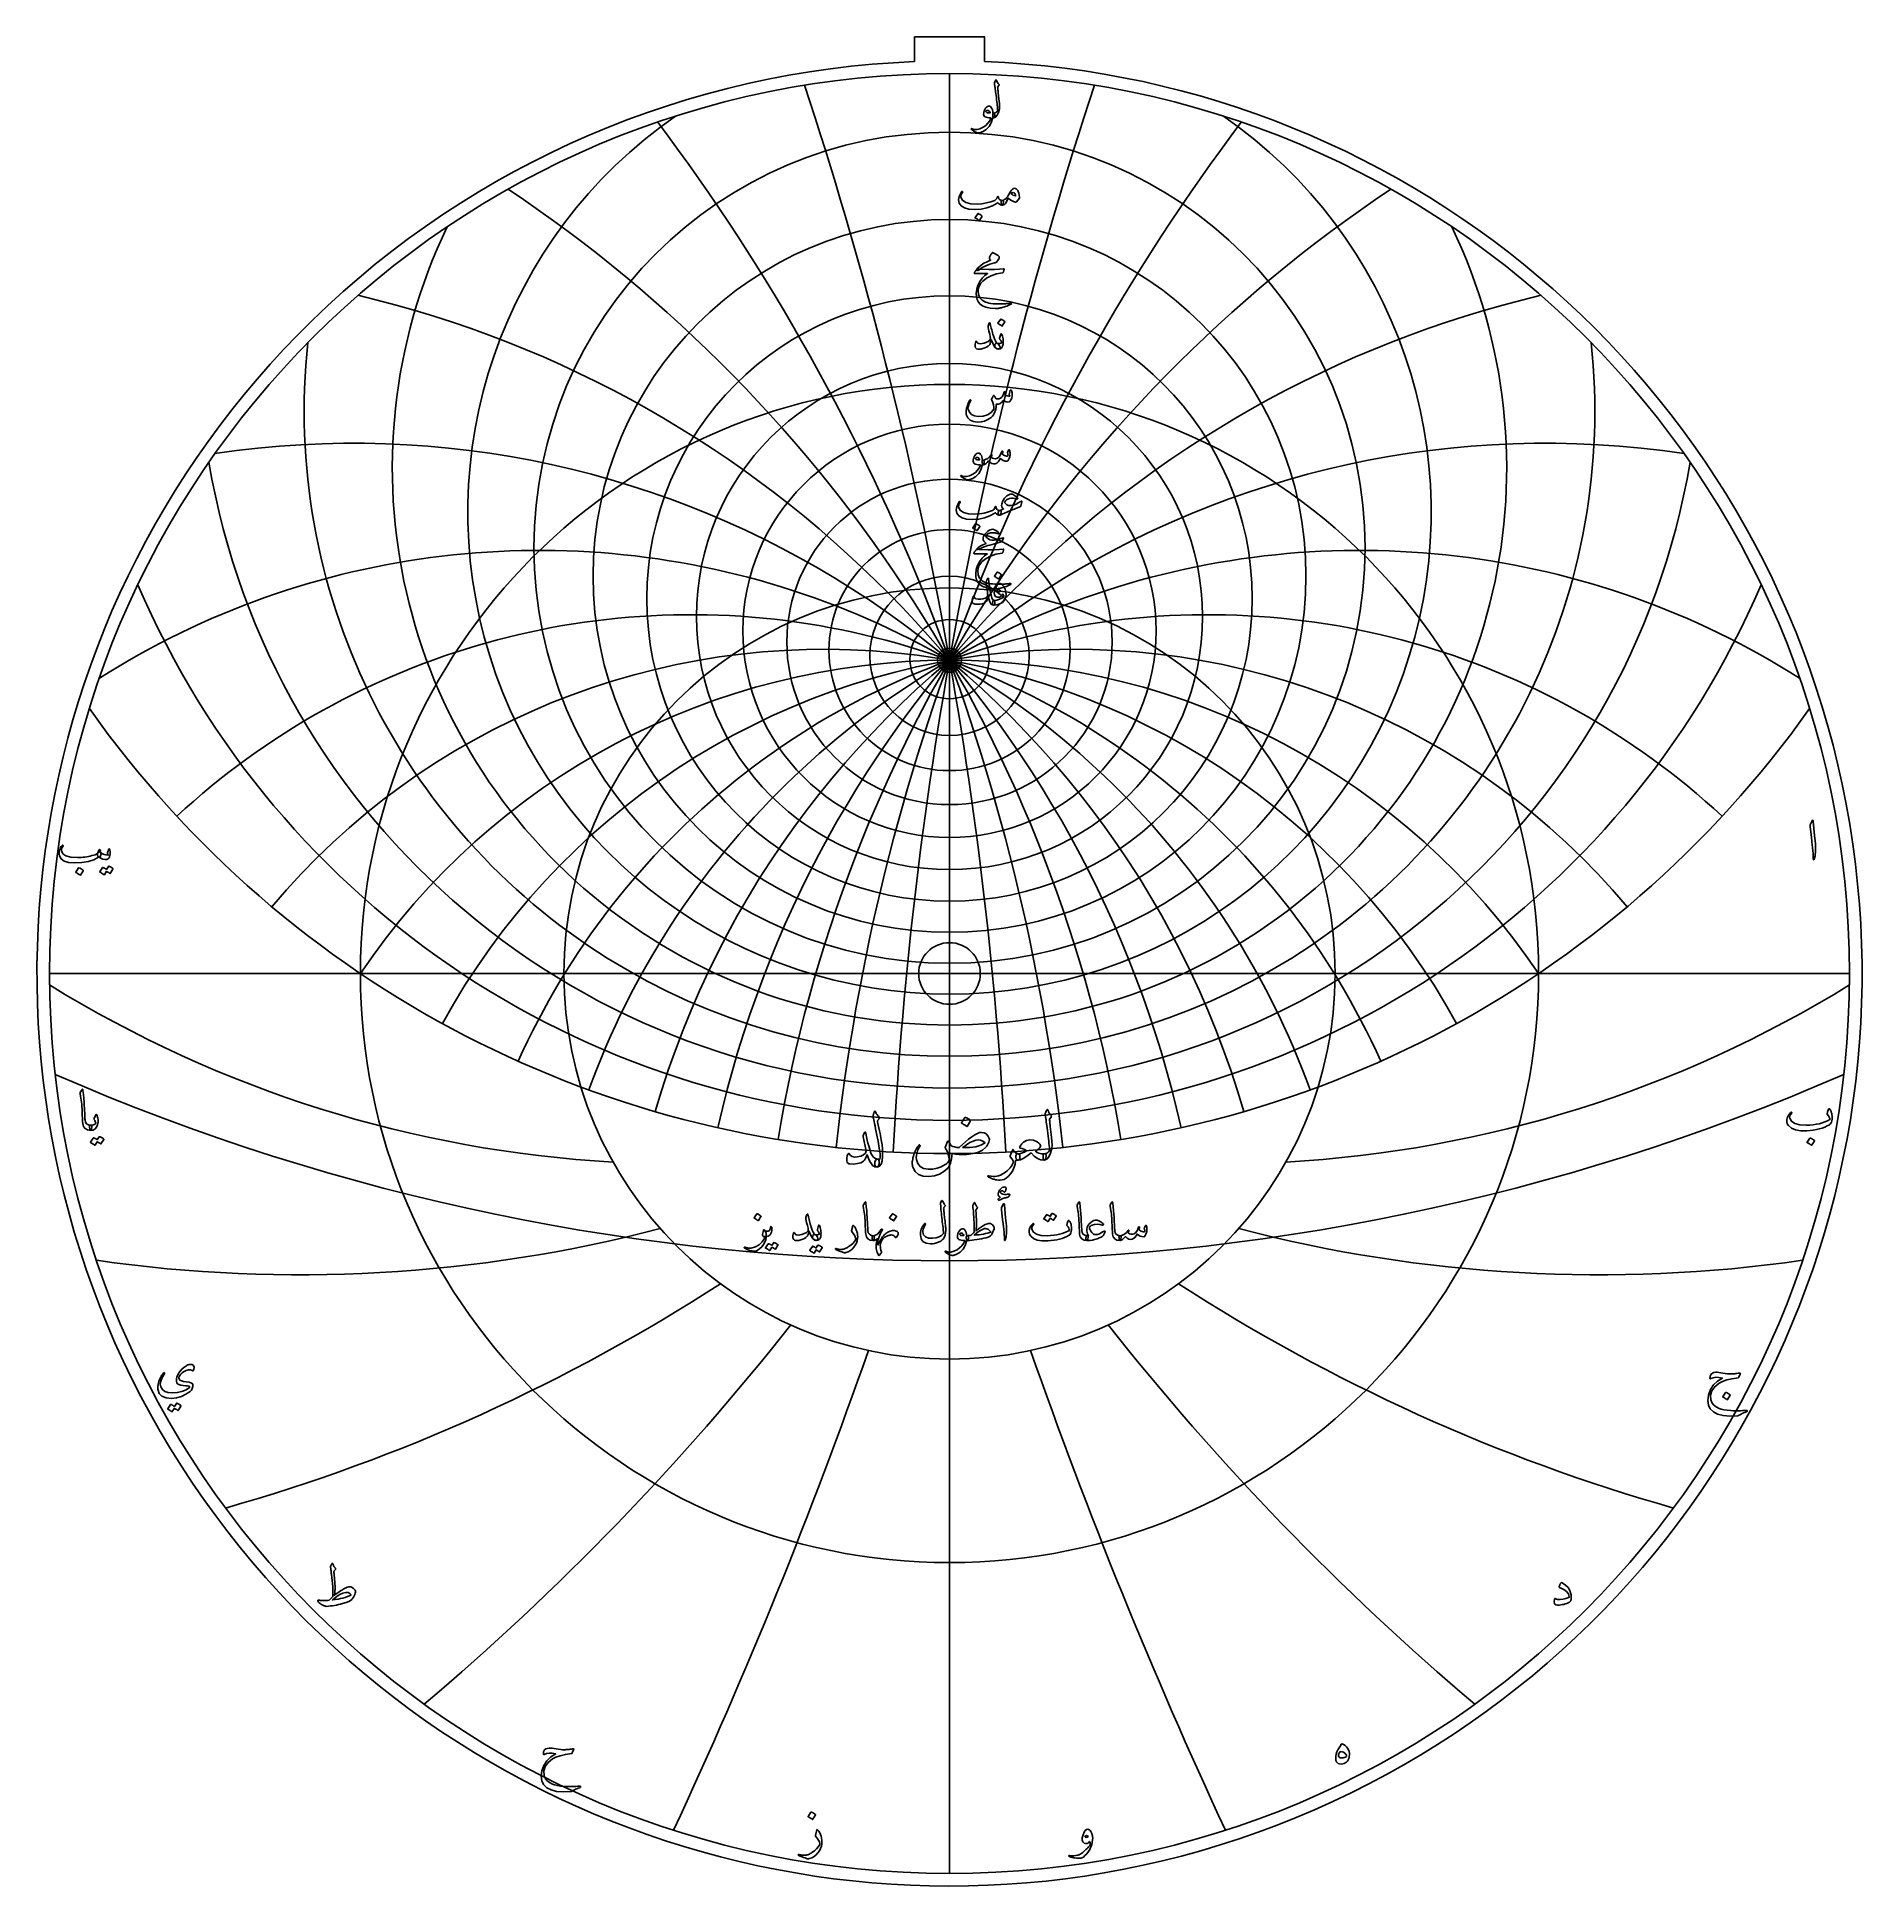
# Model space of a CAD drawing. Header units: millimetres. Extents: x -57 to 57, y -57 to 58.
import ezdxf

# ---------------------------------------------------------------- set-up
doc = ezdxf.new("R2010")
doc.units = ezdxf.units.MM
for name, color, linetype in [('CUT_INNER', 6, 'Continuous'), ('CUT_OUTER', 1, 'Continuous'), ('ENGRAVE', 7, 'Continuous'), ('ENGRAVE_FINE', 8, 'Continuous'), ('TEXT', 5, 'Continuous')]:
    doc.layers.add(name, color=color, linetype=linetype)

msp = doc.modelspace()

# ---------------------------------------------------------------- linework, layer by layer
at = {"layer": 'CUT_INNER'}
msp.add_circle((0, 0), 1.91, dxfattribs=at)
at = {"layer": 'CUT_OUTER'}
for points in [[(-2.17, 58.068), (2.17, 58.068), (2.17, 56.5382)], [(-2.17, 56.5382), (-2.17, 58.068)]]:
    msp.add_lwpolyline(points, dxfattribs=at)
for centre, radius, start, end in [((-0.0002, -0.0001), 56.5799, 134.296617, 87.801785), ((-0.0009, 0.0013), 56.5785, 92.197186, 134.297159)]:
    msp.add_arc(centre, radius, start, end, dxfattribs=at)
at = {"layer": 'ENGRAVE'}
for points in [[(0, -55.8), (0, 55.8)], [(-55.8, 0), (55.8, 0)], [(0, -55.8), (0, -23.9096)]]:
    msp.add_lwpolyline(points, dxfattribs=at)
for centre, radius in [((0, 0), 55.8), ((0, 26.4011), 25.7635), ((0, 24.6527), 22.0986), ((0, 23.2516), 18.7668), ((0, 22.1322), 15.6917), ((0, 0), 36.5261), ((0, 21.2469), 12.8142), ((0, 20.5614), 10.0877), ((0, 20.0507), 7.4737), ((0, 19.6973), 4.9398), ((0, 0), 23.9096), ((0, 19.4897), 2.4573), ((0, 19.4213), 0.744)]:
    msp.add_circle(centre, radius, dxfattribs=at)
for centre, radius, start, end in [((0, 28.5892), 29.8647, 124.671424, 55.328576), ((0, 31.3496), 34.5452, 154.353295, 25.646705), ((0, 34.8781), 40.0115, 173.907201, 6.092799), ((0, 39.4751), 46.575, 189.610215, 350.389785), ((0, 45.6238), 54.7308, 203.149886, 336.850114), ((0, -24.6372), 44.0584, 34, 146), ((0, -24.6372), 44.0584, 34, 146), ((0, 54.1522), 65.3193, 215.274728, 324.725272), ((-16.742, 62.482), 74.2863, 238.283556, 266.824679), ((16.742, 62.482), 74.2863, 273.175321, 301.716444), ((-40.2781, 69.7638), 88.4504, 261.802042, 284.63494), ((40.2781, 69.7638), 88.4504, 255.36506, 278.197958), ((-75.7292, 75.7292), 113.1546, 285.814784, 302.939458), ((75.7292, 75.7292), 113.1546, 237.060542, 254.185216), ((-138.8356, 80.1568), 164.422, 310.263938, 321.680388), ((138.8356, 80.1568), 164.422, 218.319612, 229.736062), ((-309.3179, 82.8815), 322.3059, 335.042786, 340.75101), ((309.3179, 82.8815), 322.3059, 199.24899, 204.957214)]:
    msp.add_arc(centre, radius, start, end, dxfattribs=at)
at = {"layer": 'ENGRAVE_FINE'}
for centre, radius, start, end in [((-249.8677, -24.6372), 253.7224, 3.064361, 18.309788), ((-249.8677, -24.6372), 253.7224, 3.064361, 18.309788), ((249.8677, -24.6372), 253.7224, 161.690212, 176.935639), ((249.8677, -24.6372), 253.7224, 161.690212, 176.935639), ((-121.0495, -24.6372), 128.8182, 6.171493, 36.94293), ((-121.0495, -24.6372), 128.8182, 6.171493, 36.94293), ((121.0495, -24.6372), 128.8182, 143.05707, 173.828507), ((121.0495, -24.6372), 128.8182, 143.05707, 173.828507), ((-76.3114, -24.6372), 88.1168, 9.366458, 56.253005), ((-76.3114, -24.6372), 88.1168, 9.366458, 56.253005), ((76.3114, -24.6372), 88.1168, 123.746995, 170.633542), ((76.3114, -24.6372), 88.1168, 123.746995, 170.633542), ((-52.5068, -24.6372), 68.5427, 12.699146, 76.647274), ((-52.5068, -24.6372), 68.5427, 12.699146, 76.647274), ((52.5068, -24.6372), 68.5427, 103.352726, 167.300854), ((52.5068, -24.6372), 68.5427, 103.352726, 167.300854), ((-36.9694, -24.6372), 57.5142, 16.227346, 98.578162), ((-36.9694, -24.6372), 57.5142, 16.227346, 98.578162), ((36.9694, -24.6372), 57.5142, 81.421838, 163.772654), ((36.9694, -24.6372), 57.5142, 81.421838, 163.772654), ((-25.4371, -24.6372), 50.8743, 20.02075, 122.41857), ((-25.4371, -24.6372), 50.8743, 20.02075, 122.41857), ((25.4371, -24.6372), 50.8743, 57.58143, 159.97925), ((25.4371, -24.6372), 50.8743, 57.58143, 159.97925), ((-16.036, -24.6372), 46.886, 24.166419, 132.825078), ((-16.036, -24.6372), 46.886, 24.166419, 132.825078), ((16.036, -24.6372), 46.886, 47.174922, 155.833581), ((16.036, -24.6372), 46.886, 47.174922, 155.833581), ((-7.7687, -24.6372), 44.7381, 28.776578, 139.961007), ((-7.7687, -24.6372), 44.7381, 28.776578, 139.961007), ((7.7687, -24.6372), 44.7381, 40.038993, 151.223422), ((7.7687, -24.6372), 44.7381, 40.038993, 151.223422), ((0, 121.0408), 138.8558, 246.464598, 293.535402)]:
    msp.add_arc(centre, radius, start, end, dxfattribs=at)
at = {"layer": 'TEXT'}
for points in [[(2.7885, 55.2293), (2.8108, 55.2831), (2.8281, 55.3258), (2.8405, 55.3573), (2.8479, 55.3778), (2.8537, 55.3908), (2.8611, 55.4), (2.8702, 55.4056), (2.8809, 55.4075), (2.8931, 55.4054), (2.9032, 55.3992), (2.9112, 55.3889), (2.9172, 55.3745), (2.9446, 55.3037), (2.9774, 55.24), (3.0156, 55.1833), (3.0591, 55.1336), (3.0713, 55.1177), (3.0748, 55.0997), (3.0696, 55.0797), (3.0558, 55.0577), (2.9832, 54.9554), (2.9882, 54.9096), (2.9931, 54.8646), (2.9981, 54.8205), (3.003, 54.7772), (3.008, 54.7347), (3.0129, 54.693), (3.0179, 54.6522), (3.0228, 54.6122), (3.0684, 54.2417), (3.0962, 53.9522), (3.1063, 53.7434), (3.0987, 53.6156), (3.0364, 53.3835), (2.9551, 53.2121), (2.8549, 53.1014), (2.7357, 53.0513), (2.7324, 53.0513), (2.7291, 53.0513), (2.7258, 53.0513), (2.7225, 53.0513), (2.7029, 53.0698), (2.6903, 53.1123), (2.6848, 53.1787), (2.6862, 53.2691), (2.6893, 53.3025), (2.6986, 53.3268), (2.714, 53.3421), (2.7357, 53.3483), (2.8194, 53.365), (2.8891, 53.3953), (2.9448, 53.4392), (2.9865, 53.4968), (2.9837, 53.5659), (2.9787, 53.6444), (2.9713, 53.7325), (2.9617, 53.8301), (2.9501, 53.9367), (2.9366, 54.052), (2.9212, 54.1759), (2.904, 54.3086), (2.8881, 54.4389), (2.8735, 54.5561), (2.8601, 54.66), (2.8479, 54.7508), (2.8374, 54.8283), (2.8289, 54.8927), (2.8225, 54.9438), (2.8182, 54.9818), (2.7852, 55.1699), (2.7842, 55.1884), (2.7844, 55.2045), (2.7858, 55.2181), (2.7885, 55.2293)], [(2.6697, 53.015), (2.5924, 52.7433), (2.4626, 52.5158), (2.2805, 52.3325), (2.046, 52.1933), (2.0132, 52.1791), (1.9808, 52.1664), (1.9489, 52.1552), (1.9173, 52.1454), (1.8864, 52.1373), (1.8563, 52.131), (1.827, 52.1265), (1.7985, 52.124), (1.7276, 52.1341), (1.6335, 52.171), (1.5164, 52.2347), (1.3761, 52.3253), (1.361, 52.3383), (1.3522, 52.3508), (1.3495, 52.363), (1.353, 52.3748), (1.3608, 52.3838), (1.3712, 52.388), (1.3839, 52.3871), (1.3992, 52.3814), (1.545, 52.3341), (1.7086, 52.3343), (1.8899, 52.382), (2.0889, 52.4771), (2.2514, 52.5874), (2.3859, 52.7171), (2.4923, 52.8663), (2.5707, 53.0348), (2.5701, 53.0407), (2.5682, 53.0455), (2.5651, 53.049), (2.5608, 53.0513), (2.4472, 53.0579), (2.3504, 53.0711), (2.2706, 53.0909), (2.2077, 53.1173), (2.159, 53.1581), (2.1285, 53.2146), (2.1161, 53.2868), (2.1219, 53.3747), (2.1238, 53.3863), (2.126, 53.3982), (2.1287, 53.4102), (2.1318, 53.4225), (2.1353, 53.4352), (2.1392, 53.4485), (2.1436, 53.4624), (2.1483, 53.477), (2.1871, 53.5712), (2.2341, 53.6494), (2.2894, 53.7115), (2.3529, 53.7575), (2.4179, 53.7826), (2.4775, 53.7822), (2.5317, 53.7562), (2.5806, 53.7047), (2.6233, 53.6329), (2.6557, 53.5496), (2.6777, 53.4547), (2.6895, 53.3483), (2.696, 53.3484), (2.7023, 53.3487), (2.7084, 53.3492), (2.7142, 53.3499), (2.7201, 53.3506), (2.7262, 53.3511), (2.7325, 53.3515), (2.739, 53.3516), (2.7613, 53.3468), (2.7786, 53.3326), (2.791, 53.3089), (2.7984, 53.2757), (2.8015, 53.2392), (2.8009, 53.2022), (2.7965, 53.1649), (2.7885, 53.1272), (2.778, 53.094), (2.7662, 53.0702), (2.7532, 53.056), (2.739, 53.0513), (2.6763, 53.0513), (2.6759, 53.0453), (2.6746, 53.0372), (2.6726, 53.0271), (2.6697, 53.015)], [(2.5113, 53.3846), (2.4767, 53.445), (2.4387, 53.4877), (2.3975, 53.5126), (2.3529, 53.5199), (2.3263, 53.5128), (2.3026, 53.5017), (2.2817, 53.4864), (2.2638, 53.4671), (2.258, 53.4567), (2.2572, 53.4456), (2.2613, 53.4336), (2.2704, 53.4209), (2.3044, 53.391), (2.3537, 53.3705), (2.4183, 53.3596), (2.4981, 53.3582), (2.5064, 53.3598), (2.5113, 53.3648), (2.513, 53.373), (2.5113, 53.3846)], [(0.7524, 48.4761), (0.7642, 48.4888), (0.7763, 48.4942), (0.7889, 48.4921), (0.8019, 48.4827), (0.8118, 48.4703), (0.8151, 48.4563), (0.8118, 48.4406), (0.8019, 48.4233), (0.7516, 48.3453), (0.7194, 48.2731), (0.7054, 48.2067), (0.7095, 48.1461), (0.8128, 47.9468), (1.0139, 47.8078), (1.3128, 47.729), (1.7094, 47.7105), (2.0037, 47.7321), (2.2861, 47.7773), (2.5565, 47.846), (2.8149, 47.9382), (2.8605, 47.9652), (2.8982, 48.0066), (2.9281, 48.0625), (2.9502, 48.1329), (2.9576, 48.1529), (2.97, 48.1667), (2.9873, 48.1743), (3.0096, 48.1758), (3.0255, 48.169), (3.0368, 48.1551), (3.0436, 48.1343), (3.0459, 48.1065), (3.0614, 48.0376), (3.1045, 47.986), (3.1752, 47.9518), (3.2736, 47.9349), (3.3091, 47.927), (3.333, 47.9068), (3.3454, 47.8742), (3.3462, 47.8293), (3.3342, 47.7455), (3.3181, 47.6857), (3.2979, 47.6498), (3.2736, 47.6379), (3.2012, 47.6473), (3.1325, 47.6758), (3.0676, 47.7232), (3.0063, 47.7897), (3.0011, 47.7923), (2.9923, 47.7905), (2.9797, 47.7841), (2.9634, 47.7732), (2.6557, 47.5999), (2.3199, 47.4762), (1.9561, 47.4019), (1.5642, 47.3772), (1.202, 47.4019), (0.9207, 47.4762), (0.7202, 47.5999), (0.6006, 47.7732), (0.5734, 47.8699), (0.5643, 47.9687), (0.5734, 48.0695), (0.6006, 48.1725), (0.6373, 48.2682), (0.6749, 48.3507), (0.7132, 48.42), (0.7524, 48.4761)], [(4.0392, 48.6873), (4.1425, 48.6505), (4.2281, 48.547), (4.296, 48.3766), (4.3461, 48.1395), (4.348, 48.1223), (4.3469, 48.1073), (4.343, 48.0943), (4.3362, 48.0834), (4.1547, 47.8557), (4.1421, 47.8418), (4.1275, 47.8334), (4.1108, 47.8303), (4.092, 47.8326), (3.9687, 47.8746), (3.8527, 47.9283), (3.7443, 47.9934), (3.6432, 48.0702), (3.5617, 47.881), (3.4724, 47.7459), (3.3753, 47.6649), (3.2703, 47.6379), (3.2585, 47.6422), (3.2464, 47.6552), (3.2338, 47.6768), (3.2208, 47.7072), (3.2008, 47.7822), (3.1936, 47.8425), (3.1991, 47.8878), (3.2175, 47.9184), (3.2282, 47.9256), (3.2406, 47.9307), (3.2546, 47.9338), (3.2703, 47.9349), (3.3454, 47.9476), (3.4188, 47.9827), (3.4906, 48.04), (3.5607, 48.1197), (3.5914, 48.1659), (3.6374, 48.2418), (3.6987, 48.3474), (3.7752, 48.4827), (3.835, 48.5722), (3.8989, 48.6361), (3.967, 48.6745), (4.0392, 48.6873)], [(3.8016, 48.3639), (3.8635, 48.3123), (3.9336, 48.2698), (4.012, 48.2364), (4.0986, 48.2121), (4.0939, 48.277), (4.0763, 48.33), (4.046, 48.3711), (4.0029, 48.4002), (3.9532, 48.4152), (3.9031, 48.4142), (3.8525, 48.3971), (3.8016, 48.3639)], [(1.7523, 47.1066), (1.7564, 47.1107), (1.7622, 47.1132), (1.7696, 47.114), (1.7787, 47.1132), (1.8428, 47.0872), (1.9033, 47.0554), (1.96, 47.0179), (2.013, 46.9746), (2.0182, 46.968), (2.0204, 46.9614), (2.0198, 46.9548), (2.0163, 46.9482), (1.8612, 46.6974), (1.8554, 46.6914), (1.848, 46.6899), (1.8389, 46.693), (1.8282, 46.7007), (1.8189, 46.7073), (1.8043, 46.7172), (1.7843, 46.7304), (1.7589, 46.7469), (1.7278, 46.7667), (1.6904, 46.7898), (1.6469, 46.8162), (1.5972, 46.8459), (1.5906, 46.8508), (1.5873, 46.8558), (1.5873, 46.8607), (1.5906, 46.8657)], [(2.0064, 43.674), (2.4298, 43.6591), (2.7959, 43.6575), (3.1047, 43.669), (3.3561, 43.6938), (3.3638, 43.6947), (3.3705, 43.6942), (3.3762, 43.6922), (3.3808, 43.6888), (3.3843, 43.6842), (3.3862, 43.6785), (3.3867, 43.6718), (3.3858, 43.6641), (3.3793, 43.6339), (3.373, 43.6063), (3.3669, 43.5811), (3.361, 43.5585), (3.3554, 43.5382), (3.3499, 43.5205), (3.3447, 43.5052), (3.3396, 43.4925), (3.3289, 43.472), (3.3165, 43.457), (3.3025, 43.4473), (3.2868, 43.443), (2.9056, 43.3739), (2.574, 43.2656), (2.2919, 43.1181), (2.0592, 42.9315), (1.9416, 42.7972), (1.8563, 42.6551), (1.803, 42.5051), (1.782, 42.3474), (1.8022, 42.0997), (1.8826, 41.8977), (2.0233, 41.7416), (2.2242, 41.6313), (2.3284, 41.5978), (2.4428, 41.5702), (2.5676, 41.5483), (2.7027, 41.5323), (2.8479, 41.5217), (3.003, 41.5166), (3.168, 41.5168), (3.3429, 41.5224), (3.4051, 41.5259), (3.4662, 41.5298), (3.5264, 41.5341), (3.5854, 41.5389), (3.6431, 41.544), (3.6989, 41.5496), (3.7528, 41.5556), (3.8049, 41.562), (3.8208, 41.5628), (3.8321, 41.5587), (3.8389, 41.5496), (3.8412, 41.5356), (3.84, 41.5193), (3.8362, 41.5067), (3.8301, 41.4978), (3.8214, 41.4927), (3.7282, 41.4533), (3.6399, 41.4176), (3.5566, 41.3856), (3.4782, 41.3574), (3.405, 41.3326), (3.3371, 41.3112), (3.2746, 41.293), (3.2175, 41.2782), (3.1638, 41.2672), (3.1115, 41.2575), (3.0606, 41.2491), (3.0112, 41.2419), (2.9631, 41.2363), (2.916, 41.2328), (2.8699, 41.2313), (2.8248, 41.232), (2.5171, 41.2559), (2.2605, 41.3079), (2.0551, 41.3879), (1.9008, 41.496), (1.7876, 41.6311), (1.7086, 41.7888), (1.6638, 41.9693), (1.6533, 42.1725), (1.6857, 42.4245), (1.763, 42.6691), (1.8853, 42.9063), (2.0526, 43.1361), (2.118, 43.2056), (2.192, 43.2722), (2.2747, 43.3359), (2.3661, 43.3968), (1.5675, 43.4034), (1.5483, 43.4116), (1.5403, 43.4265), (1.5434, 43.4479), (1.5576, 43.476), (1.5844, 43.5168), (1.6088, 43.5535), (1.6306, 43.5861), (1.65, 43.6146), (1.6669, 43.6387), (1.6814, 43.6583), (1.6933, 43.6733), (1.7028, 43.6839), (1.7243, 43.6857), (1.782, 43.6847), (1.8761, 43.6808), (2.0064, 43.674)], [(2.7852, 44.0568), (2.4969, 43.9815), (2.2424, 43.8843), (2.0217, 43.7653), (1.8348, 43.6245), (1.8061, 43.6028), (1.7795, 43.5906), (1.755, 43.588), (1.7325, 43.5948), (1.7063, 43.6259), (1.7102, 43.6698), (1.7443, 43.7266), (1.8084, 43.7961), (1.96, 43.9219), (2.1343, 44.0353), (2.3312, 44.1364), (2.5509, 44.2251), (2.4882, 44.3175), (2.4764, 44.3406), (2.4709, 44.3637), (2.4715, 44.3868), (2.4783, 44.4099), (2.5226, 44.4979), (2.5633, 44.5707), (2.6002, 44.6283), (2.6334, 44.6706), (2.6546, 44.6906), (2.6755, 44.7011), (2.6959, 44.7021), (2.7159, 44.6937), (2.832, 44.6281), (2.9296, 44.5666), (3.0086, 44.5093), (3.069, 44.4561), (3.0808, 44.4389), (3.0863, 44.4173), (3.0857, 44.3911), (3.0789, 44.3604), (3.0577, 44.3123), (3.0236, 44.2539), (2.9768, 44.1853), (2.9172, 44.1063), (2.9015, 44.0945), (2.8743, 44.0823), (2.8355, 44.0698), (2.7852, 44.0568)], [(2.5294, 40.2747), (2.5484, 40.1882), (2.569, 40.1002), (2.5913, 40.0108), (2.6152, 39.9199), (2.6408, 39.8272), (2.6681, 39.7322), (2.6969, 39.635), (2.7275, 39.5355), (2.7891, 39.3564), (2.8454, 39.222), (2.8964, 39.132), (2.9419, 39.0867), (2.9818, 39.0597), (3.022, 39.0215), (3.0626, 38.9722), (3.1037, 38.9118), (3.1424, 38.8369), (3.1532, 38.7806), (3.1358, 38.7429), (3.0904, 38.7237), (2.9438, 38.7385), (2.8141, 38.8359), (2.7013, 39.0157), (2.6053, 39.2781), (2.6033, 39.2824), (2.6004, 39.2855), (2.5967, 39.2874), (2.5922, 39.288), (2.5888, 39.2874), (2.5856, 39.2855), (2.5823, 39.2824), (2.5789, 39.2781), (2.5697, 39.2356), (2.5583, 39.1906), (2.5449, 39.1432), (2.5294, 39.0933), (2.5125, 39.046), (2.4948, 39.0066), (2.4762, 38.9751), (2.4569, 38.9514), (2.3871, 38.8905), (2.3001, 38.8367), (2.1957, 38.7899), (2.0741, 38.7501), (1.9503, 38.7206), (1.8431, 38.708), (1.7523, 38.7123), (1.6781, 38.7336), (1.6145, 38.7868), (1.5857, 38.8804), (1.5914, 39.0145), (1.6319, 39.189), (1.6358, 39.1947), (1.6409, 39.1989), (1.6473, 39.2013), (1.655, 39.2022), (1.664, 39.2011), (1.6715, 39.198), (1.6772, 39.1929), (1.6814, 39.1857), (1.697, 39.1492), (1.7144, 39.1188), (1.7333, 39.0947), (1.754, 39.0768), (1.8183, 39.0528), (1.9058, 39.0471), (2.0163, 39.0594), (2.15, 39.09), (2.2925, 39.1358), (2.4032, 39.1873), (2.4822, 39.2447), (2.5294, 39.3078), (2.5373, 39.3717), (2.5245, 39.481), (2.4911, 39.6357), (2.4371, 39.8358), (2.4111, 39.9412), (2.3958, 40.0263), (2.3913, 40.0913), (2.3975, 40.1361), (2.4602, 40.3143), (2.467, 40.333), (2.4742, 40.3464), (2.4818, 40.3545), (2.4898, 40.3572), (2.4997, 40.352), (2.5096, 40.3365), (2.5195, 40.3108), (2.5294, 40.2747)], [(3.1663, 40.5585), (3.1705, 40.5626), (3.1762, 40.5651), (3.1837, 40.5659), (3.1927, 40.5651), (3.2569, 40.5391), (3.3173, 40.5073), (3.374, 40.4698), (3.427, 40.4265), (3.4322, 40.4199), (3.4345, 40.4133), (3.4339, 40.4067), (3.4303, 40.4001), (3.2752, 40.1493), (3.2695, 40.1433), (3.262, 40.1418), (3.253, 40.1449), (3.2422, 40.1526), (3.233, 40.1592), (3.2183, 40.1691), (3.1983, 40.1823), (3.173, 40.1988), (3.1418, 40.2186), (3.1045, 40.2417), (3.061, 40.2681), (3.0112, 40.2978), (3.0046, 40.3027), (3.0013, 40.3077), (3.0013, 40.3126), (3.0046, 40.3176)], [(3.196, 39.2088), (3.1767, 39.2412), (3.1581, 39.269), (3.1404, 39.2923), (3.1235, 39.3111), (3.1113, 39.3272), (3.1045, 39.3457), (3.103, 39.3668), (3.1069, 39.3903), (3.1762, 39.6411), (3.1859, 39.6629), (3.1985, 39.6691), (3.214, 39.6596), (3.2323, 39.6345), (3.26, 39.5811), (3.2835, 39.5165), (3.3029, 39.4408), (3.3182, 39.354), (3.327, 39.2706), (3.3305, 39.189), (3.3287, 39.1089), (3.3214, 39.0306), (3.3097, 38.9623), (3.2942, 38.9027), (3.275, 38.8518), (3.2521, 38.8095), (3.2239, 38.7781), (3.1853, 38.7534), (3.1364, 38.7352), (3.0772, 38.7237), (3.0166, 38.7214), (2.9601, 38.7311), (2.9077, 38.7528), (2.8594, 38.7864), (2.8221, 38.8291), (2.8025, 38.8779), (2.8007, 38.933), (2.8165, 38.9943), (2.8419, 39.0444), (2.8718, 39.0759), (2.9063, 39.0889), (2.9452, 39.0834), (3.0352, 39.0617), (3.1136, 39.0594), (3.1804, 39.0766), (3.2356, 39.1131), (3.2369, 39.1228), (3.2307, 39.1419), (3.2171, 39.1706), (3.196, 39.2088)], [(3.7653, 36.1456), (3.7711, 36.1601), (3.7785, 36.1704), (3.7876, 36.1766), (3.7983, 36.1786), (3.8121, 36.177), (3.8239, 36.172), (3.8336, 36.1638), (3.8412, 36.1522), (3.86, 36.111), (3.8734, 36.0598), (3.8814, 35.9988), (3.8841, 35.9278), (3.8769, 35.8119), (3.8552, 35.7018), (3.8191, 35.5974), (3.7686, 35.4988), (3.7513, 35.4751), (3.7323, 35.4568), (3.7117, 35.4438), (3.6894, 35.4361), (3.6088, 35.431), (3.5219, 35.4452), (3.4289, 35.4788), (3.3297, 35.5318), (3.2462, 35.4174), (3.1474, 35.3413), (3.0333, 35.3035), (2.904, 35.3041), (2.8998, 35.2345), (2.8937, 35.1676), (2.8857, 35.1033), (2.8759, 35.0418), (2.8643, 34.9825), (2.8508, 34.925), (2.8354, 34.8695), (2.8182, 34.8157), (2.7782, 34.7188), (2.7241, 34.6293), (2.6561, 34.5472), (2.574, 34.4725), (2.382, 34.3447), (2.1788, 34.2547), (1.9645, 34.2028), (1.7391, 34.1887), (1.4852, 34.2232), (1.2845, 34.3133), (1.1371, 34.4591), (1.0428, 34.6606), (1.03, 34.7332), (1.028, 34.819), (1.0366, 34.918), (1.056, 35.0302), (1.0871, 35.1532), (1.1311, 35.281), (1.1878, 35.4139), (1.2573, 35.5516), (1.2629, 35.5603), (1.2697, 35.5665), (1.2777, 35.5702), (1.287, 35.5714), (1.2963, 35.5706), (1.3043, 35.5681), (1.3111, 35.564), (1.3167, 35.5582), (1.3204, 35.5498), (1.3217, 35.5409), (1.3204, 35.5316), (1.3167, 35.5219), (1.2284, 35.3386), (1.1715, 35.1878), (1.1459, 35.0696), (1.1517, 34.984), (1.235, 34.7953), (1.3662, 34.6582), (1.5452, 34.5726), (1.7721, 34.5385), (2.0893, 34.5587), (2.3579, 34.6392), (2.5777, 34.7798), (2.7489, 34.9807), (2.7483, 35.1131), (2.7266, 35.253), (2.6839, 35.4002), (2.6202, 35.5549), (2.6122, 35.5706), (2.6078, 35.5846), (2.6072, 35.597), (2.6103, 35.6077), (2.628, 35.6445), (2.6449, 35.6791), (2.661, 35.7114), (2.6763, 35.7414), (2.6907, 35.7687), (2.7043, 35.7929), (2.7171, 35.8141), (2.7291, 35.8321), (2.7359, 35.8398), (2.7431, 35.8429), (2.7508, 35.8414), (2.7588, 35.8354), (2.7629, 35.8309), (2.7687, 35.8239), (2.7761, 35.8144), (2.7852, 35.8024), (2.7955, 35.788), (2.8066, 35.7711), (2.8186, 35.7517), (2.8314, 35.7298), (2.8574, 35.6878), (2.8792, 35.6572), (2.897, 35.6383), (2.9106, 35.6308), (2.9964, 35.6236), (3.0822, 35.6383), (3.168, 35.6748), (3.2538, 35.7331), (3.2849, 35.7719), (3.3157, 35.8354), (3.346, 35.9237), (3.3759, 36.0367), (3.3788, 36.0475), (3.3841, 36.0565), (3.392, 36.064), (3.4023, 36.0697), (3.412, 36.0734), (3.4213, 36.0747), (3.4301, 36.0734), (3.4386, 36.0697), (3.4512, 36.0491), (3.4559, 36.0103), (3.4528, 35.9534), (3.4419, 35.8783), (3.5085, 35.8375), (3.5797, 35.8107), (3.6554, 35.7979), (3.7356, 35.7991), (3.7346, 35.8233), (3.7315, 35.8429), (3.7263, 35.8579), (3.7191, 35.8684), (3.7108, 35.8783), (3.7059, 35.8882), (3.7043, 35.8981), (3.7059, 35.908)], [(2.0213, 31.4993), (1.9439, 31.2277), (1.8142, 31.0002), (1.6321, 30.8168), (1.3976, 30.6776), (1.3648, 30.6635), (1.3324, 30.6508), (1.3004, 30.6396), (1.2689, 30.6298), (1.2379, 30.6216), (1.2078, 30.6153), (1.1785, 30.6109), (1.1501, 30.6083), (1.0791, 30.6184), (0.9851, 30.6554), (0.8679, 30.7191), (0.7277, 30.8096), (0.7126, 30.8226), (0.7037, 30.8352), (0.701, 30.8474), (0.7046, 30.8591), (0.7124, 30.8682), (0.7227, 30.8723), (0.7355, 30.8715), (0.7508, 30.8657), (0.8966, 30.8185), (1.0601, 30.8187), (1.2414, 30.8663), (1.4405, 30.9614), (1.603, 31.0718), (1.7374, 31.2015), (1.8439, 31.3506), (1.9223, 31.5191), (1.9216, 31.5251), (1.9198, 31.5299), (1.9167, 31.5334), (1.9123, 31.5356), (1.7987, 31.5422), (1.702, 31.5554), (1.6222, 31.5752), (1.5593, 31.6016), (1.5106, 31.6425), (1.4801, 31.699), (1.4677, 31.7712), (1.4735, 31.859), (1.4753, 31.8707), (1.4776, 31.8825), (1.4803, 31.8946), (1.4834, 31.9069), (1.4869, 31.9196), (1.4908, 31.9329), (1.4951, 31.9468), (1.4999, 31.9613), (1.5386, 32.0556), (1.5857, 32.1338), (1.6409, 32.1958), (1.7045, 32.2418), (1.7694, 32.267), (1.829, 32.2666), (1.8833, 32.2406), (1.9322, 32.189), (1.9748, 32.1173), (2.0072, 32.0339), (2.0293, 31.9391), (2.0411, 31.8326), (2.0475, 31.8327), (2.0538, 31.833), (2.0599, 31.8336), (2.0658, 31.8343), (2.0717, 31.835), (2.0778, 31.8355), (2.0841, 31.8358), (2.0906, 31.8359), (2.1128, 31.8312), (2.1301, 31.817), (2.1425, 31.7932), (2.15, 31.76), (2.153, 31.7235), (2.1524, 31.6866), (2.1481, 31.6493), (2.1401, 31.6115), (2.1295, 31.5783), (2.1178, 31.5546), (2.1048, 31.5404), (2.0906, 31.5356), (2.0278, 31.5356), (2.0274, 31.5296), (2.0262, 31.5216), (2.0241, 31.5115), (2.0213, 31.4993)], [(3.6877, 32.4761), (3.695, 32.4811), (3.7034, 32.4794), (3.7131, 32.4712), (3.7241, 32.4563), (3.7358, 32.4312), (3.7447, 32.3953), (3.7507, 32.3487), (3.7538, 32.2913), (3.7548, 32.2262), (3.7513, 32.1626), (3.7432, 32.1008), (3.7306, 32.0405), (3.6939, 31.9234), (3.6531, 31.8392), (3.6081, 31.7881), (3.5591, 31.7699), (3.4429, 31.7767), (3.3355, 31.8071), (3.2367, 31.8609), (3.1465, 31.9382), (3.0847, 31.8163), (3.0112, 31.7213), (2.9263, 31.653), (2.8297, 31.6115), (2.7285, 31.6025), (2.626, 31.628), (2.5222, 31.6883), (2.4173, 31.7831), (2.3323, 31.6748), (2.2489, 31.5975), (2.1673, 31.5511), (2.0873, 31.5356), (2.0712, 31.5447), (2.0559, 31.5719), (2.0415, 31.6173), (2.0278, 31.6808), (2.0229, 31.7435), (2.0312, 31.7897), (2.0526, 31.8194), (2.0873, 31.8326), (2.2395, 31.8671), (2.3727, 31.9341), (2.487, 32.0337), (2.5823, 32.1659), (2.5874, 32.1731), (2.593, 32.1783), (2.599, 32.1814), (2.6054, 32.1824), (2.6132, 32.1816), (2.6202, 32.1791), (2.6264, 32.175), (2.6318, 32.1692), (2.6348, 32.1515), (2.6276, 32.1214), (2.6101, 32.0789), (2.5823, 32.024), (2.6188, 31.9817), (2.6755, 31.9506), (2.7524, 31.9306), (2.8495, 31.9217), (2.9706, 31.9471), (3.0764, 32.0298), (3.167, 32.1698), (3.2423, 32.3672), (3.246, 32.3773), (3.2505, 32.3846), (3.2559, 32.3889), (3.262, 32.3903), (3.2713, 32.3895), (3.2794, 32.387), (3.2862, 32.3829), (3.2917, 32.3771), (3.2959, 32.3689), (3.2984, 32.3606), (3.2992, 32.3524), (3.2984, 32.3441), (3.2653, 32.2055), (3.3039, 32.1713), (3.3503, 32.1412), (3.4046, 32.1152), (3.4666, 32.0933), (3.5271, 32.0791), (3.5731, 32.076), (3.6046, 32.084), (3.6217, 32.1032), (3.6273, 32.1325), (3.6242, 32.1742), (3.6125, 32.2282), (3.592, 32.2946), (3.5956, 32.3134), (3.6127, 32.3499), (3.6434, 32.4041), (3.6877, 32.4761)], [(1.8629, 31.8689), (1.8282, 31.9294), (1.7903, 31.9721), (1.749, 31.997), (1.7045, 32.0042), (1.6778, 31.9972), (1.6541, 31.9861), (1.6333, 31.9708), (1.6154, 31.9514), (1.6096, 31.9411), (1.6088, 31.93), (1.6129, 31.918), (1.622, 31.9052), (1.656, 31.8753), (1.7053, 31.8549), (1.7698, 31.844), (1.8497, 31.8425), (1.8579, 31.8442), (1.8629, 31.8491), (1.8645, 31.8574), (1.8629, 31.8689)], [(0.6072, 29.2492), (0.619, 29.262), (0.6311, 29.2673), (0.6437, 29.2653), (0.6567, 29.2558), (0.6666, 29.2434), (0.6699, 29.2294), (0.6666, 29.2137), (0.6567, 29.1964), (0.6064, 29.1184), (0.5742, 29.0462), (0.5602, 28.9798), (0.5643, 28.9192), (0.6676, 28.7199), (0.8687, 28.5809), (1.1676, 28.5021), (1.5642, 28.4836), (1.8585, 28.5052), (2.1409, 28.5504), (2.4113, 28.6191), (2.6697, 28.7113), (2.7153, 28.7383), (2.753, 28.7798), (2.7829, 28.8357), (2.805, 28.906), (2.8124, 28.926), (2.8248, 28.9398), (2.8421, 28.9474), (2.8644, 28.9489), (2.8803, 28.9421), (2.8916, 28.9283), (2.8984, 28.9074), (2.9007, 28.8796), (2.9162, 28.8107), (2.9593, 28.7591), (3.03, 28.7249), (3.1284, 28.708), (3.1639, 28.7001), (3.1878, 28.6799), (3.2002, 28.6473), (3.201, 28.6024), (3.189, 28.5186), (3.1729, 28.4588), (3.1527, 28.4229), (3.1284, 28.411), (3.056, 28.4205), (2.9873, 28.4489), (2.9224, 28.4964), (2.8611, 28.5628), (2.8559, 28.5655), (2.8471, 28.5636), (2.8345, 28.5572), (2.8182, 28.5463), (2.5105, 28.373), (2.1747, 28.2493), (1.8109, 28.175), (1.419, 28.1503), (1.0568, 28.175), (0.7755, 28.2493), (0.575, 28.373), (0.4554, 28.5463), (0.4282, 28.643), (0.4191, 28.7418), (0.4282, 28.8427), (0.4554, 28.9456), (0.4921, 29.0413), (0.5297, 29.1238), (0.568, 29.1931), (0.6072, 29.2492)], [(4.4913, 29.2393), (4.4253, 28.9753), (4.4179, 28.9625), (4.4055, 28.9505), (4.3882, 28.9394), (4.3659, 28.9291), (4.3165, 28.9117), (4.264, 28.8924), (4.2084, 28.8712), (4.1497, 28.8482), (4.088, 28.8236), (4.0231, 28.7975), (3.9552, 28.77), (3.8841, 28.741), (3.1251, 28.411), (3.0904, 28.4186), (3.0624, 28.4415), (3.041, 28.4797), (3.0261, 28.5331), (3.0236, 28.5898), (3.0393, 28.6379), (3.0731, 28.6773), (3.1251, 28.708), (3.1316, 28.711), (3.1445, 28.7166), (3.1638, 28.725), (3.1894, 28.736), (3.2213, 28.7495), (3.2592, 28.7653), (3.303, 28.7834), (3.3528, 28.8037), (3.2887, 28.8695), (3.248, 28.9415), (3.2309, 29.0196), (3.2373, 29.104), (3.3008, 29.3047), (3.4089, 29.4744), (3.5615, 29.6132), (3.7587, 29.7211), (3.8018, 29.7312), (3.8519, 29.7285), (3.9091, 29.713), (3.9732, 29.6848), (4.0398, 29.6462), (4.1011, 29.6031), (4.157, 29.5555), (4.2075, 29.5033), (4.2217, 29.4841), (4.2281, 29.4662), (4.2267, 29.4495), (4.2174, 29.434), (4.2034, 29.422), (4.1877, 29.4158), (4.1704, 29.4154), (4.1514, 29.4208), (4.0526, 29.4519), (3.9476, 29.4662), (3.8365, 29.4635), (3.7191, 29.4439), (3.6129, 29.4121), (3.5285, 29.3696), (3.466, 29.3164), (3.4254, 29.2525), (3.4213, 29.224), (3.432, 29.1914), (3.4576, 29.1547), (3.498, 29.1139), (3.5442, 29.0768), (3.5904, 29.0479), (3.6366, 29.0273), (3.6828, 29.0149), (3.8212, 29.0114), (3.9691, 29.0405), (4.1264, 29.1021), (4.2933, 29.1964), (4.3112, 29.2077), (4.3288, 29.2187), (4.3459, 29.2292), (4.3626, 29.2393), (4.3787, 29.2488), (4.394, 29.2574), (4.4084, 29.2653), (4.422, 29.2723), (4.4597, 29.29), (4.4839, 29.2904), (4.4944, 29.2735), (4.4913, 29.2393)], [(1.6071, 27.8797), (1.6112, 27.8838), (1.617, 27.8863), (1.6244, 27.8871), (1.6335, 27.8863), (1.6976, 27.8603), (1.7581, 27.8285), (1.8148, 27.791), (1.8678, 27.7477), (1.873, 27.7411), (1.8752, 27.7345), (1.8746, 27.7279), (1.8711, 27.7213), (1.716, 27.4705), (1.7102, 27.4645), (1.7028, 27.4631), (1.6937, 27.4662), (1.683, 27.4738), (1.6737, 27.4804), (1.6591, 27.4903), (1.6391, 27.5035), (1.6137, 27.52), (1.5826, 27.5398), (1.5452, 27.5629), (1.5017, 27.5893), (1.452, 27.619), (1.4454, 27.6239), (1.4421, 27.6289), (1.4421, 27.6338), (1.4454, 27.6388)], [(3.3479, 27.0154), (3.3505, 26.9921), (3.3355, 26.9485), (3.3027, 26.8848), (3.2521, 26.8009), (3.2414, 26.7872), (3.229, 26.7761), (3.215, 26.7674), (3.1993, 26.7613), (2.9882, 26.7031), (2.8, 26.6507), (2.6351, 26.6041), (2.4931, 26.5633), (2.3744, 26.5284), (2.2786, 26.4997), (2.2061, 26.4773), (2.1566, 26.461), (1.7573, 26.2828), (1.7292, 26.2807), (1.7078, 26.2844), (1.6929, 26.2939), (1.6847, 26.3092), (1.6844, 26.3147), (1.6871, 26.3215), (1.6927, 26.3296), (1.7012, 26.3389), (1.7824, 26.4152), (1.9041, 26.4956), (2.0662, 26.5802), (2.2688, 26.6689), (2.2137, 26.7159), (2.1673, 26.7613), (2.1295, 26.805), (2.1005, 26.8471), (2.0825, 26.8931), (2.0782, 26.9485), (2.0875, 27.0135), (2.1104, 27.088), (2.1475, 27.1655), (2.1995, 27.2431), (2.2663, 27.3206), (2.3479, 27.3982), (2.4368, 27.4652), (2.522, 27.5112), (2.6035, 27.5361), (2.6813, 27.5401), (2.7866, 27.5188), (2.8817, 27.4749), (2.9665, 27.4083), (3.041, 27.319), (3.0476, 27.3078), (3.0509, 27.2975), (3.0509, 27.288), (3.0476, 27.2794), (3.0403, 27.2713), (3.0319, 27.267), (3.0222, 27.2664), (3.0112, 27.2695), (2.9627, 27.2849), (2.916, 27.2983), (2.8711, 27.3097), (2.8281, 27.319), (2.7872, 27.326), (2.7485, 27.3305), (2.7121, 27.3326), (2.678, 27.3322), (2.5358, 27.3155), (2.4164, 27.2752), (2.3197, 27.2115), (2.2457, 27.1243), (2.3244, 27.0205), (2.4123, 26.9436), (2.5092, 26.8935), (2.6153, 26.8702), (2.773, 26.8685), (2.9428, 26.8933), (3.1245, 26.9444), (3.3182, 27.022), (3.3262, 27.024), (3.3338, 27.0236), (3.341, 27.0207), (3.3479, 27.0154)], [(1.9784, 26.2927), (2.4018, 26.2778), (2.7679, 26.2762), (3.0766, 26.2877), (3.3281, 26.3125), (3.3358, 26.3134), (3.3425, 26.3129), (3.3482, 26.3109), (3.3528, 26.3075), (3.3562, 26.3029), (3.3582, 26.2972), (3.3587, 26.2905), (3.3578, 26.2828), (3.3513, 26.2526), (3.345, 26.225), (3.3389, 26.1998), (3.333, 26.1772), (3.3273, 26.1569), (3.3219, 26.1392), (3.3166, 26.1239), (3.3115, 26.1112), (3.3008, 26.0907), (3.2885, 26.0757), (3.2744, 26.066), (3.2588, 26.0617), (2.8776, 25.9926), (2.546, 25.8843), (2.2638, 25.7368), (2.0312, 25.5502), (1.9136, 25.4159), (1.8282, 25.2738), (1.775, 25.1238), (1.754, 24.9661), (1.7742, 24.7184), (1.8546, 24.5164), (1.9953, 24.3603), (2.1962, 24.25), (2.3003, 24.2165), (2.4148, 24.1889), (2.5396, 24.167), (2.6746, 24.151), (2.8198, 24.1404), (2.9749, 24.1353), (3.1399, 24.1355), (3.3148, 24.1411), (3.377, 24.1446), (3.4382, 24.1485), (3.4983, 24.1528), (3.5574, 24.1576), (3.615, 24.1627), (3.6708, 24.1683), (3.7248, 24.1743), (3.7768, 24.1807), (3.7927, 24.1815), (3.8041, 24.1774), (3.8109, 24.1683), (3.8132, 24.1543), (3.8119, 24.138), (3.8082, 24.1254), (3.802, 24.1165), (3.7934, 24.1114), (3.7001, 24.072), (3.6118, 24.0363), (3.5285, 24.0043), (3.4501, 23.9761), (3.3769, 23.9513), (3.3091, 23.9299), (3.2466, 23.9117), (3.1894, 23.8969), (3.1357, 23.8859), (3.0834, 23.8762), (3.0326, 23.8678), (2.9832, 23.8606), (2.935, 23.855), (2.8879, 23.8515), (2.8418, 23.85), (2.7968, 23.8507), (2.489, 23.8746), (2.2325, 23.9266), (2.027, 24.0066), (1.8728, 24.1147), (1.7595, 24.2498), (1.6805, 24.4075), (1.6358, 24.588), (1.6253, 24.7912), (1.6576, 25.0432), (1.735, 25.2878), (1.8573, 25.525), (2.0246, 25.7548), (2.0899, 25.8243), (2.164, 25.8909), (2.2467, 25.9546), (2.338, 26.0155), (1.5395, 26.0221), (1.5203, 26.0303), (1.5122, 26.0452), (1.5153, 26.0666), (1.5296, 26.0947), (1.5564, 26.1355), (1.5807, 26.1722), (1.6026, 26.2048), (1.622, 26.2333), (1.6389, 26.2574), (1.6533, 26.277), (1.6653, 26.292), (1.6748, 26.3026), (1.6962, 26.3044), (1.754, 26.3034), (1.848, 26.2995), (1.9784, 26.2927)], [(2.7456, 23.1307), (2.7695, 23.1191), (2.7885, 23.101), (2.8025, 23.0762), (2.8116, 23.0449), (2.8176, 23.0061), (2.819, 22.969), (2.8159, 22.9335), (2.8083, 22.8997), (2.797, 22.8708), (2.7827, 22.8502), (2.7656, 22.8378), (2.7456, 22.8337), (2.6468, 22.8611), (2.5649, 22.9302), (2.5, 23.041), (2.4519, 23.1934), (2.4457, 23.2197), (2.4404, 23.2425), (2.4358, 23.2618), (2.4321, 23.2775), (2.4292, 23.2898), (2.4272, 23.2986), (2.4259, 23.3038), (2.4255, 23.3056), (2.4205, 23.3153), (2.4156, 23.318), (2.4107, 23.3136), (2.4057, 23.3023), (2.3496, 23.1757), (2.2869, 23.0762), (2.2176, 23.0041), (2.1417, 22.9591), (2.0316, 22.9244), (1.9025, 22.903), (1.7544, 22.8947), (1.5873, 22.8997), (1.4757, 22.9341), (1.4149, 23.0177), (1.4048, 23.1503), (1.4454, 23.332), (1.4547, 23.3539), (1.466, 23.3699), (1.4794, 23.3803), (1.4949, 23.3848), (1.5102, 23.3833), (1.523, 23.3757), (1.5333, 23.3619), (1.5411, 23.3419), (1.5578, 23.2992), (1.5782, 23.2668), (1.6024, 23.2447), (1.6302, 23.233), (1.7863, 23.2091), (1.9346, 23.2066), (2.0751, 23.2256), (2.2077, 23.266), (2.2652, 23.2961), (2.3125, 23.3369), (2.3494, 23.3885), (2.376, 23.4508), (2.3744, 23.4803), (2.3661, 23.549), (2.3513, 23.6568), (2.3298, 23.8039), (2.3189, 23.8826), (2.3092, 23.9536), (2.3007, 24.017), (2.2935, 24.0728), (2.2873, 24.1206), (2.282, 24.1599), (2.2774, 24.1907), (2.2737, 24.2131), (2.2706, 24.2473), (2.2712, 24.2774), (2.2756, 24.3034), (2.2836, 24.3253), (2.2964, 24.3524), (2.3083, 24.3777), (2.3195, 24.4011), (2.3298, 24.4226), (2.3391, 24.4423), (2.3471, 24.4602), (2.3539, 24.4762), (2.3595, 24.4903), (2.3653, 24.5016), (2.3727, 24.5093), (2.3818, 24.5132), (2.3925, 24.5134), (2.4043, 24.5089), (2.4131, 24.5018), (2.4191, 24.4924), (2.4222, 24.4804), (2.4423, 24.3116), (2.463, 24.1516), (2.4844, 24.0005), (2.5064, 23.8583), (2.5287, 23.725), (2.5513, 23.6005), (2.5741, 23.4849), (2.5971, 23.3782), (2.6249, 23.2786), (2.659, 23.2041), (2.6992, 23.1548), (2.7456, 23.1307)], [(3.1251, 24.1834), (3.1478, 24.1801), (3.173, 24.1702), (3.2006, 24.1537), (3.2307, 24.1306), (3.3596, 23.9932), (3.4493, 23.8385), (3.4999, 23.6665), (3.5112, 23.4772), (3.5011, 23.3786), (3.4807, 23.2907), (3.4499, 23.2136), (3.4089, 23.1472), (3.2759, 23.01), (3.121, 22.9121), (2.9442, 22.8533), (2.7456, 22.8337), (2.7256, 22.8384), (2.7085, 22.8527), (2.6942, 22.8764), (2.6829, 22.9096), (2.6787, 22.9279), (2.6759, 22.9467), (2.6745, 22.9659), (2.6746, 22.9855), (2.6758, 23.0049), (2.6775, 23.0234), (2.6799, 23.0412), (2.6829, 23.0581), (2.6918, 23.0874), (2.7052, 23.1092), (2.7231, 23.1237), (2.7456, 23.1307), (2.9391, 23.1567), (3.1069, 23.2049), (3.2493, 23.2755), (3.366, 23.3683), (3.3604, 23.4147), (3.3536, 23.4516), (3.3456, 23.479), (3.3363, 23.497), (3.3252, 23.5125), (3.3148, 23.5226), (3.3054, 23.5273), (3.2967, 23.5267), (3.2907, 23.5246), (3.286, 23.5217), (3.2825, 23.518), (3.2802, 23.5135), (3.2484, 23.4483), (3.2092, 23.398), (3.1626, 23.3625), (3.1086, 23.3419), (2.9516, 23.3297), (2.8438, 23.3724), (2.785, 23.47), (2.7753, 23.6224), (2.7885, 23.7098), (2.8149, 23.8006), (2.8545, 23.8946), (2.9073, 23.992), (2.963, 24.0757), (3.0179, 24.1355), (3.0719, 24.1714), (3.1251, 24.1834)], [(2.9502, 24.8797), (2.9543, 24.8838), (2.9601, 24.8863), (2.9675, 24.8871), (2.9766, 24.8863), (3.0407, 24.8603), (3.1012, 24.8285), (3.1579, 24.791), (3.2109, 24.7477), (3.2161, 24.7411), (3.2183, 24.7345), (3.2177, 24.7279), (3.2142, 24.7213), (3.0591, 24.4705), (3.0533, 24.4645), (3.0459, 24.4631), (3.0368, 24.4662), (3.0261, 24.4738), (3.0168, 24.4804), (3.0022, 24.4903), (2.9822, 24.5035), (2.9568, 24.52), (2.9257, 24.5398), (2.8883, 24.5629), (2.8448, 24.5893), (2.7951, 24.619), (2.7885, 24.6239), (2.7852, 24.6289), (2.7852, 24.6338), (2.7885, 24.6388)], [(3.0162, 23.827), (2.9834, 23.8177), (2.9576, 23.7932), (2.9389, 23.7534), (2.9271, 23.6983), (2.9273, 23.6896), (2.9279, 23.6834), (2.929, 23.6797), (2.9304, 23.6785), (2.9636, 23.6704), (2.9972, 23.6661), (3.0313, 23.6655), (3.0657, 23.6686), (3.096, 23.675), (3.121, 23.6843), (3.1406, 23.6964), (3.1548, 23.7115), (3.1177, 23.7645), (3.0822, 23.8014), (3.0484, 23.8222), (3.0162, 23.827)], [(53.4622, 9.4153), (53.4958, 9.4804), (53.5229, 9.5033), (53.5433, 9.484), (53.5572, 9.4224), (53.6382, 8.56), (53.6863, 8.0306), (53.6971, 7.6078), (53.6705, 7.2914), (53.6065, 7.0816), (53.5948, 7.0644), (53.5845, 7.0552), (53.5755, 7.0538), (53.5678, 7.0604), (53.5616, 7.0708), (53.5572, 7.0842), (53.5546, 7.1007), (53.5537, 7.1203), (53.5537, 7.2727), (53.5466, 7.4344), (53.5326, 7.6054), (53.5114, 7.7856), (53.5068, 7.8326), (53.493, 7.9598), (53.4699, 8.167), (53.4375, 8.4544), (53.3601, 9.0915), (53.3583, 9.1254), (53.3601, 9.1566), (53.3654, 9.1852), (53.3742, 9.2112)], [(-52.6702, 7.5216), (-52.6667, 7.5198), (-52.6636, 7.518), (-52.6606, 7.5163), (-52.6578, 7.5145), (-52.6551, 7.5125), (-52.6521, 7.5101), (-52.6489, 7.5073), (-52.6455, 7.504), (-52.6171, 7.4705), (-52.6059, 7.423), (-52.6119, 7.3614), (-52.635, 7.2857), (-52.6563, 7.2397), (-52.6781, 7.2109), (-52.7003, 7.1993), (-52.723, 7.2048), (-52.7344, 7.2103), (-52.7441, 7.2127), (-52.752, 7.212), (-52.7582, 7.2083), (-53.0468, 7.0503), (-53.3918, 6.939), (-53.793, 6.8743), (-54.2506, 6.8563), (-54.6207, 6.888), (-54.9001, 6.9724), (-55.0888, 7.1097), (-55.187, 7.2998), (-55.2021, 7.3896), (-55.2054, 7.4793), (-55.1969, 7.5691), (-55.1764, 7.6588), (-55.1485, 7.7383), (-55.1139, 7.8111), (-55.0728, 7.8773), (-55.025, 7.9369), (-55.016, 7.9444), (-55.0066, 7.9492), (-54.9967, 7.9514), (-54.9863, 7.951), (-54.9766, 7.9468), (-54.9687, 7.9413), (-54.9626, 7.9345), (-54.9582, 7.9264), (-54.9562, 7.9184), (-54.9573, 7.9088), (-54.9615, 7.8973), (-54.9687, 7.8841), (-55.0198, 7.8093), (-55.0532, 7.7363), (-55.069, 7.665), (-55.0673, 7.5955), (-54.9837, 7.4212), (-54.7892, 7.2963), (-54.4838, 7.2206), (-54.0676, 7.1942), (-53.9533, 7.196), (-53.8392, 7.2012), (-53.7254, 7.21), (-53.6118, 7.2224), (-53.499, 7.2382), (-53.3878, 7.2576), (-53.2781, 7.2804), (-53.17, 7.3068), (-53.0651, 7.3368), (-52.979, 7.3667), (-52.9119, 7.3966), (-52.8638, 7.4265), (-52.8452, 7.4424), (-52.8281, 7.4617), (-52.8126, 7.4846), (-52.7986, 7.511), (-52.7855, 7.5405), (-52.7727, 7.5726), (-52.76, 7.6074), (-52.7476, 7.6448), (-52.7428, 7.6562), (-52.7353, 7.6659), (-52.7252, 7.6738), (-52.7124, 7.68), (-52.6988, 7.6833), (-52.686, 7.6826), (-52.6741, 7.678), (-52.6631, 7.6694), (-52.6543, 7.6575), (-52.649, 7.643), (-52.6473, 7.6258), (-52.649, 7.606)], [(-52.7758, 7.24), (-52.814, 7.2763), (-52.8338, 7.3218), (-52.8352, 7.3766), (-52.818, 7.4406), (-52.7808, 7.498), (-52.7467, 7.533), (-52.7157, 7.5455), (-52.6878, 7.5356), (-52.5558, 7.4483), (-52.4238, 7.3869), (-52.2918, 7.3515), (-52.1598, 7.342), (-52.1551, 7.3429), (-52.1518, 7.3456), (-52.1499, 7.35), (-52.1492, 7.3561), (-52.1525, 7.3678), (-52.1624, 7.3852), (-52.1789, 7.4083), (-52.202, 7.4371), (-52.2064, 7.4459), (-52.209, 7.4547), (-52.2099, 7.4635), (-52.209, 7.4723), (-52.1246, 7.7152), (-52.1206, 7.7244), (-52.1158, 7.731), (-52.11, 7.735), (-52.1034, 7.7363), (-52.0968, 7.7352), (-52.0911, 7.7319), (-52.0863, 7.7264), (-52.0823, 7.7187), (-52.0559, 7.6397), (-52.0401, 7.5612), (-52.0348, 7.4831), (-52.0401, 7.4054), (-52.0572, 7.3088), (-52.0806, 7.2303), (-52.11, 7.1698), (-52.1457, 7.1273), (-52.1727, 7.104), (-52.1976, 7.0868), (-52.2203, 7.0758), (-52.2407, 7.071), (-52.3586, 7.0684), (-52.4871, 7.0956), (-52.6262, 7.1528), (-52.7758, 7.24)], [(-54.0042, 6.543), (-53.9998, 6.5474), (-53.9937, 6.55), (-53.9858, 6.5509), (-53.9761, 6.55), (-53.9077, 6.5223), (-53.8432, 6.4884), (-53.7827, 6.4484), (-53.7262, 6.4022), (-53.7207, 6.3952), (-53.7182, 6.3881), (-53.7189, 6.3811), (-53.7226, 6.374), (-53.8881, 6.1065), (-53.8942, 6.1001), (-53.9022, 6.0986), (-53.9118, 6.1019), (-53.9233, 6.11), (-53.9332, 6.1171), (-53.9488, 6.1276), (-53.9701, 6.1417), (-53.9972, 6.1593), (-54.0304, 6.1804), (-54.0702, 6.2051), (-54.1167, 6.2332), (-54.1697, 6.2649), (-54.1767, 6.2702), (-54.1802, 6.2755), (-54.1802, 6.2808), (-54.1767, 6.286)], [(-52.1492, 6.6416), (-52.1448, 6.646), (-52.1386, 6.6486), (-52.1307, 6.6495), (-52.121, 6.6486), (-52.0864, 6.6356), (-52.0528, 6.6213), (-52.0204, 6.6057), (-51.989, 6.5888), (-51.9586, 6.5703), (-51.9288, 6.55), (-51.8996, 6.528), (-51.8711, 6.5043), (-51.8656, 6.497), (-51.8632, 6.4893), (-51.8639, 6.4812), (-51.8676, 6.4726), (-52.0366, 6.2051), (-52.0412, 6.2016), (-52.048, 6.2016), (-52.057, 6.2051), (-52.0682, 6.2121), (-52.0759, 6.2186), (-52.0885, 6.2275), (-52.1059, 6.2388), (-52.1281, 6.2526), (-52.1554, 6.269), (-52.1879, 6.2882), (-52.2258, 6.3103), (-52.2689, 6.3353), (-52.4026, 6.1276), (-52.4088, 6.1213), (-52.4167, 6.1197), (-52.4264, 6.123), (-52.4378, 6.1312), (-52.4477, 6.1382), (-52.4634, 6.1488), (-52.4847, 6.1628), (-52.5118, 6.1804), (-52.545, 6.2016), (-52.5848, 6.2262), (-52.6312, 6.2544), (-52.6842, 6.286), (-52.6897, 6.2913), (-52.6922, 6.2966), (-52.6915, 6.3019), (-52.6878, 6.3072), (-52.5153, 6.5641), (-52.5109, 6.5685), (-52.5047, 6.5712), (-52.4968, 6.572), (-52.4871, 6.5712), (-52.4576, 6.5616), (-52.429, 6.5505), (-52.4013, 6.5378), (-52.3745, 6.5236), (-52.3485, 6.5081), (-52.3234, 6.4915), (-52.2992, 6.4738), (-52.2759, 6.455)], [(-53.7835, -7.1923), (-53.7767, -7.1818), (-53.7703, -7.1747), (-53.7644, -7.1712), (-53.7589, -7.1712), (-53.7505, -7.1758), (-53.743, -7.1897), (-53.7364, -7.2128), (-53.7307, -7.2451), (-53.7017, -7.508), (-53.6779, -7.7511), (-53.6594, -7.9744), (-53.6462, -8.1779), (-53.6378, -8.3519), (-53.6299, -8.5079), (-53.6228, -8.6459), (-53.6163, -8.7658), (-53.6107, -8.8676), (-53.6062, -8.9514), (-53.6028, -9.0172), (-53.6005, -9.065), (-53.5692, -9.208), (-53.5001, -9.3131), (-53.3932, -9.3804), (-53.2485, -9.4099), (-53.2082, -9.4205), (-53.1825, -9.4451), (-53.1712, -9.4838), (-53.1745, -9.5366), (-53.191, -9.6198), (-53.2089, -9.6792), (-53.228, -9.7148), (-53.2485, -9.7267), (-53.4522, -9.6999), (-53.6022, -9.6194), (-53.6986, -9.4852), (-53.7413, -9.2973), (-53.748, -9.2074), (-53.754, -9.1173), (-53.7594, -9.027), (-53.7641, -8.9365), (-53.7684, -8.8457), (-53.7725, -8.7548), (-53.7764, -8.6636), (-53.78, -8.5722), (-53.7866, -8.3978), (-53.7958, -8.2408), (-53.8077, -8.1012), (-53.8222, -7.979), (-53.8394, -7.8617), (-53.8592, -7.7366), (-53.8816, -7.6038), (-53.9067, -7.4634), (-53.91, -7.4381), (-53.9093, -7.415), (-53.9047, -7.3941), (-53.8961, -7.3754)], [(-53.0373, -8.984), (-52.9387, -8.7658), (-52.9242, -8.7418), (-52.9088, -8.7332), (-52.8925, -8.74), (-52.8753, -8.7622), (-52.8437, -8.8288), (-52.819, -8.8982), (-52.8014, -8.9705), (-52.7909, -9.0456), (-52.7876, -9.124), (-52.7917, -9.2062), (-52.8034, -9.2921), (-52.8225, -9.3818), (-52.8808, -9.5327), (-52.9713, -9.6405), (-53.0938, -9.7052), (-53.2485, -9.7267), (-53.2663, -9.7155), (-53.2845, -9.6818), (-53.3032, -9.6257), (-53.3224, -9.5472), (-53.3279, -9.5052), (-53.3268, -9.4706), (-53.3191, -9.4436), (-53.3048, -9.424), (-53.2933, -9.4165), (-53.2801, -9.4117), (-53.2652, -9.4095), (-53.2485, -9.4099), (-53.151, -9.4068), (-53.0663, -9.387), (-52.9944, -9.3505), (-52.9352, -9.2973), (-52.9325, -9.2931), (-52.9317, -9.2876), (-52.9325, -9.2808), (-52.9352, -9.2726), (-52.949, -9.2229), (-52.9695, -9.1723), (-52.9966, -9.1208), (-53.0302, -9.0685), (-53.0412, -9.0487), (-53.0461, -9.028), (-53.0447, -9.0064), (-53.0373, -8.984)], [(-4.675, -8.5901), (-4.667, -8.5689), (-4.6563, -8.5538), (-4.6428, -8.5447), (-4.6266, -8.5417), (-4.612, -8.5442), (-4.5991, -8.5516), (-4.5878, -8.564), (-4.5782, -8.5813), (-4.5392, -8.6707), (-4.4924, -8.7496), (-4.438, -8.8181), (-4.3758, -8.8761), (-4.3555, -8.9017), (-4.3472, -8.93), (-4.3511, -8.9611), (-4.367, -8.9949), (-4.3781, -9.0125), (-4.3895, -9.0301), (-4.4012, -9.0477), (-4.4132, -9.0653), (-4.4252, -9.0829), (-4.4368, -9.1005), (-4.4483, -9.1181), (-4.4594, -9.1357), (-4.4569, -9.1783), (-4.4363, -9.2974), (-4.3975, -9.4929), (-4.3406, -9.7649), (-4.309, -9.9144), (-4.2801, -10.0548), (-4.254, -10.1861), (-4.2306, -10.3083), (-4.2103, -10.4212), (-4.1932, -10.5245), (-4.1795, -10.6181), (-4.169, -10.7021), (-4.161, -10.7813), (-4.1547, -10.8605), (-4.15, -10.9397), (-4.147, -11.0189), (-4.1456, -11.0984), (-4.1459, -11.1784), (-4.1478, -11.259), (-4.1514, -11.3401), (-4.1819, -11.6121), (-4.2427, -11.812), (-4.3337, -11.9399), (-4.455, -11.9957), (-4.515, -11.9974), (-4.5628, -11.9803), (-4.5986, -11.9446), (-4.6222, -11.8901), (-4.6343, -11.826), (-4.6354, -11.7614), (-4.6255, -11.6962), (-4.6046, -11.6305), (-4.5766, -11.5697), (-4.5452, -11.5282), (-4.5106, -11.5059), (-4.4726, -11.5029), (-4.4433, -11.505), (-4.417, -11.5068), (-4.3938, -11.5083), (-4.3736, -11.5095), (-4.3561, -11.5099), (-4.3412, -11.509), (-4.3286, -11.5066), (-4.3186, -11.5029), (-4.2988, -11.4375), (-4.2922, -11.3379), (-4.2988, -11.2043), (-4.3186, -11.0365), (-4.3337, -10.9368), (-4.3527, -10.8226), (-4.3755, -10.6937), (-4.4022, -10.5503), (-4.4325, -10.3921), (-4.466, -10.2187), (-4.5029, -10.0302), (-4.543, -9.8265), (-4.5826, -9.6274), (-4.6178, -9.4525), (-4.6486, -9.3018), (-4.675, -9.1753), (-4.6967, -9.073), (-4.7135, -8.9949), (-4.7253, -8.941), (-4.7322, -8.9113), (-4.738, -8.8725), (-4.7377, -8.831), (-4.7314, -8.7867), (-4.719, -8.7397), (-4.7106, -8.7162), (-4.7031, -8.6941), (-4.6963, -8.6733), (-4.6904, -8.6539), (-4.6853, -8.6359), (-4.6811, -8.6193), (-4.6776, -8.604), (-4.675, -8.5901)], [(0.957, -8.9333), (0.9625, -8.9278), (0.9702, -8.9245), (0.9801, -8.9234), (0.9922, -8.9245), (1.0777, -8.9592), (1.1583, -9.0015), (1.2339, -9.0516), (1.3046, -9.1093), (1.3115, -9.1181), (1.3145, -9.1269), (1.3137, -9.1357), (1.309, -9.1445), (1.1022, -9.4789), (1.0945, -9.4869), (1.0846, -9.4888), (1.0725, -9.4847), (1.0582, -9.4745), (1.0458, -9.4657), (1.0263, -9.4525), (0.9996, -9.4349), (0.9658, -9.4129), (0.9243, -9.3865), (0.8745, -9.3557), (0.8165, -9.3205), (0.7502, -9.2809), (0.7414, -9.2743), (0.737, -9.2677), (0.737, -9.2611), (0.7414, -9.2545)], [(5.9378, -8.6737), (5.9675, -8.6019), (5.9906, -8.545), (6.0071, -8.5029), (6.017, -8.4757), (6.0247, -8.4584), (6.0346, -8.446), (6.0467, -8.4386), (6.061, -8.4361), (6.0772, -8.4389), (6.0907, -8.4471), (6.1014, -8.4609), (6.1094, -8.4801), (6.146, -8.5744), (6.1897, -8.6594), (6.2406, -8.735), (6.2986, -8.8013), (6.3148, -8.8225), (6.3195, -8.8464), (6.3126, -8.8731), (6.2942, -8.9025), (6.1974, -9.0389), (6.204, -9.1), (6.2106, -9.1599), (6.2172, -9.2188), (6.2238, -9.2765), (6.2304, -9.3332), (6.237, -9.3887), (6.2436, -9.4432), (6.2502, -9.4965), (6.311, -9.9904), (6.3481, -10.3765), (6.3616, -10.6548), (6.3514, -10.8253), (6.2684, -11.1347), (6.16, -11.3632), (6.0263, -11.5109), (5.8674, -11.5777), (5.863, -11.5777), (5.8586, -11.5777), (5.8542, -11.5777), (5.8498, -11.5777), (5.8237, -11.553), (5.8069, -11.4963), (5.7995, -11.4078), (5.8014, -11.2873), (5.8055, -11.2428), (5.8179, -11.2103), (5.8385, -11.19), (5.8674, -11.1817), (5.979, -11.1594), (6.072, -11.119), (6.1463, -11.0604), (6.2018, -10.9837), (6.1981, -10.8916), (6.1914, -10.7868), (6.1816, -10.6694), (6.1688, -10.5393), (6.1533, -10.3971), (6.1353, -10.2434), (6.1148, -10.0781), (6.0918, -9.9013), (6.0706, -9.7275), (6.0511, -9.5713), (6.0332, -9.4327), (6.017, -9.3117), (6.003, -9.2083), (5.9917, -9.1225), (5.9832, -9.0543), (5.9774, -9.0037), (5.9334, -8.7529), (5.932, -8.7282), (5.9323, -8.7067), (5.9342, -8.6886), (5.9378, -8.6737)], [(54.5773, -8.4173), (54.6009, -8.447), (54.6226, -8.4798), (54.6423, -8.5156), (54.66, -8.5546), (54.6757, -8.5964), (54.6895, -8.6408), (54.7012, -8.6879), (54.711, -8.7376), (54.7238, -8.8375), (54.7269, -8.9365), (54.7203, -9.0346), (54.704, -9.1318), (54.6793, -9.2185), (54.6477, -9.2885), (54.6089, -9.3417), (54.5632, -9.3782), (54.418, -9.455), (54.264, -9.5234), (54.1012, -9.5835), (53.9296, -9.6352), (53.7492, -9.6781), (53.56, -9.7118), (53.362, -9.7362), (53.1552, -9.7514), (52.7675, -9.7474), (52.4494, -9.6933), (52.2008, -9.589), (52.0217, -9.4346), (51.9483, -9.3138), (51.9144, -9.1838), (51.9201, -9.0445), (51.9654, -8.896), (51.9807, -8.864), (51.9984, -8.8313), (52.0186, -8.798), (52.0411, -8.764), (52.0661, -8.7293), (52.0935, -8.694), (52.1233, -8.6581), (52.1555, -8.6214), (52.1663, -8.6111), (52.1775, -8.6047), (52.1892, -8.6023), (52.2013, -8.6038), (52.2094, -8.6069), (52.2162, -8.6126), (52.2217, -8.621), (52.2259, -8.632), (52.2279, -8.6423), (52.2268, -8.6522), (52.2226, -8.6617), (52.2153, -8.6707), (52.1852, -8.7066), (52.1581, -8.7438), (52.1342, -8.7823), (52.1133, -8.8221), (52.099, -8.8601), (52.0913, -8.8969), (52.0902, -8.9323), (52.0957, -8.9664), (52.2057, -9.1655), (52.4125, -9.3052), (52.7161, -9.3855), (53.1165, -9.4064), (53.3366, -9.3979), (53.5463, -9.3796), (53.7458, -9.3513), (53.9349, -9.3131), (54.1138, -9.265), (54.2829, -9.2071), (54.4421, -9.1392), (54.5913, -9.0614), (54.5768, -8.9888), (54.5438, -8.9083), (54.4923, -8.8199), (54.4224, -8.7235), (54.4202, -8.7143), (54.4206, -8.6971), (54.4237, -8.672), (54.4294, -8.639), (54.431, -8.6357), (54.4321, -8.6329), (54.4327, -8.6305), (54.4329, -8.6285), (54.4444, -8.5836), (54.4611, -8.5334), (54.4831, -8.478), (54.5104, -8.4173), (54.5225, -8.3988), (54.5377, -8.3926), (54.5559, -8.3988), (54.5773, -8.4173)], [(-52.724, -10.1245), (-52.7196, -10.1201), (-52.7134, -10.1174), (-52.7055, -10.1166), (-52.6958, -10.1174), (-52.6612, -10.1304), (-52.6276, -10.1447), (-52.5952, -10.1603), (-52.5638, -10.1773), (-52.5334, -10.1958), (-52.5035, -10.216), (-52.4744, -10.238), (-52.4459, -10.2618), (-52.4404, -10.269), (-52.438, -10.2767), (-52.4386, -10.2849), (-52.4424, -10.2934), (-52.6113, -10.561), (-52.616, -10.5645), (-52.6228, -10.5645), (-52.6318, -10.561), (-52.643, -10.5539), (-52.6507, -10.5474), (-52.6633, -10.5385), (-52.6806, -10.5272), (-52.7029, -10.5134), (-52.7301, -10.497), (-52.7627, -10.4778), (-52.8005, -10.4557), (-52.8437, -10.4307), (-52.9774, -10.6384), (-52.9836, -10.6448), (-52.9915, -10.6463), (-53.0012, -10.643), (-53.0126, -10.6349), (-53.0225, -10.6278), (-53.0381, -10.6173), (-53.0595, -10.6032), (-53.0865, -10.5856), (-53.1198, -10.5645), (-53.1596, -10.5398), (-53.206, -10.5117), (-53.259, -10.48), (-53.2645, -10.4747), (-53.2669, -10.4694), (-53.2663, -10.4642), (-53.2625, -10.4589), (-53.0901, -10.2019), (-53.0857, -10.1975), (-53.0795, -10.1949), (-53.0716, -10.194), (-53.0619, -10.1949), (-53.0324, -10.2044), (-53.0038, -10.2156), (-52.9761, -10.2282), (-52.9493, -10.2424), (-52.9233, -10.2579), (-52.8982, -10.2745), (-52.874, -10.2922), (-52.8507, -10.311)], [(-4.4594, -12.0001), (-4.5482, -11.9949), (-4.6255, -11.9792), (-4.6912, -11.9531), (-4.7454, -11.9165), (-4.8458, -11.8062), (-4.9401, -11.6558), (-5.0284, -11.4652), (-5.1106, -11.2345), (-5.1675, -11.3819), (-5.2239, -11.4985), (-5.2797, -11.5843), (-5.335, -11.6393), (-5.5066, -11.7309), (-5.7046, -11.79), (-5.929, -11.8167), (-6.1798, -11.8109), (-6.2508, -11.7939), (-6.3052, -11.7559), (-6.3432, -11.6971), (-6.3646, -11.6173), (-6.3704, -11.5235), (-6.3613, -11.4226), (-6.3374, -11.3145), (-6.2986, -11.1993), (-6.2909, -11.1836), (-6.281, -11.1718), (-6.2689, -11.1638), (-6.2546, -11.1597), (-6.2365, -11.1603), (-6.2216, -11.1663), (-6.2101, -11.1779), (-6.2018, -11.1949), (-6.1344, -11.2936), (-6.0335, -11.3566), (-5.899, -11.3838), (-5.731, -11.3753), (-5.4978, -11.3217), (-5.3262, -11.24), (-5.2162, -11.1303), (-5.1678, -10.9925), (-5.3482, -10.1301), (-5.3543, -10.0905), (-5.3548, -10.0553), (-5.3498, -10.0245), (-5.3394, -9.9981), (-5.2646, -9.8661), (-5.2539, -9.8488), (-5.2437, -9.8364), (-5.2341, -9.829), (-5.225, -9.8265), (-5.2126, -9.8331), (-5.2019, -9.8485), (-5.1928, -9.8727), (-5.1854, -9.9057), (-5.1415, -10.1259), (-5.098, -10.3287), (-5.0546, -10.5142), (-5.0116, -10.6823), (-4.9694, -10.8332), (-4.9286, -10.9667), (-4.8891, -11.0829), (-4.851, -11.1817), (-4.7809, -11.309), (-4.6937, -11.405), (-4.5895, -11.4696), (-4.4682, -11.5029), (-4.4341, -11.5145), (-4.4066, -11.5403), (-4.3857, -11.5805), (-4.3714, -11.6349), (-4.3676, -11.6637), (-4.3648, -11.6927), (-4.3632, -11.722), (-4.3626, -11.7515), (-4.3637, -11.7814), (-4.367, -11.8115), (-4.3725, -11.8419), (-4.3802, -11.8725), (-4.3984, -11.9283), (-4.4176, -11.9682), (-4.438, -11.9921), (-4.4594, -12.0001)], [(1.9866, -9.8485), (2.14, -9.8711), (2.2704, -9.9431), (2.3777, -10.0647), (2.4618, -10.2357), (2.4712, -10.3012), (2.464, -10.3743), (2.4403, -10.4552), (2.4002, -10.5437), (2.354, -10.629), (2.3122, -10.6999), (2.2748, -10.7566), (2.2418, -10.7989), (2.0493, -10.9573), (1.7886, -11.0805), (1.4597, -11.1685), (1.0626, -11.2213), (0.8236, -11.2329), (0.5951, -11.2279), (0.377, -11.2065), (0.1694, -11.1685), (0.1204, -11.4911), (0.0572, -11.7504), (-0.0203, -11.9465), (-0.1122, -12.0793), (-0.3531, -12.2842), (-0.627, -12.4368), (-0.9339, -12.5372), (-1.2738, -12.5853), (-1.6316, -12.5685), (-1.9173, -12.4654), (-2.131, -12.2759), (-2.2726, -12.0001), (-2.2847, -11.9574), (-2.2946, -11.9127), (-2.3023, -11.8661), (-2.3078, -11.8175), (-2.3106, -11.7673), (-2.31, -11.7158), (-2.3062, -11.6628), (-2.299, -11.6085), (-2.2836, -11.5124), (-2.2638, -11.4177), (-2.2396, -11.3243), (-2.211, -11.2323), (-2.1783, -11.142), (-2.1417, -11.0536), (-2.1013, -10.9671), (-2.057, -10.8825), (-2.0373, -10.8481), (-2.0179, -10.8154), (-1.9988, -10.7843), (-1.98, -10.7549), (-1.9617, -10.7271), (-1.9443, -10.701), (-1.9276, -10.6765), (-1.9118, -10.6537), (-1.9005, -10.6408), (-1.8887, -10.6328), (-1.8763, -10.6298), (-1.8634, -10.6317), (-1.8497, -10.6369), (-1.8392, -10.6438), (-1.832, -10.6523), (-1.8282, -10.6625), (-1.8271, -10.6741), (-1.8282, -10.6867), (-1.8315, -10.7005), (-1.837, -10.7153), (-1.8692, -10.764), (-1.8997, -10.8176), (-1.9286, -10.8762), (-1.9558, -10.9397), (-2.013, -11.1022), (-2.0482, -11.2554), (-2.0614, -11.3992), (-2.0526, -11.5337), (-1.9704, -11.7892), (-1.8205, -11.9748), (-1.603, -12.0906), (-1.3178, -12.1365), (-1.0423, -12.1236), (-0.7744, -12.0716), (-0.5142, -11.9806), (-0.2618, -11.8505), (-0.1856, -11.7963), (-0.1199, -11.7306), (-0.0646, -11.6533), (-0.0198, -11.5645), (-0.0146, -11.5521), (-0.0121, -11.537), (-0.0124, -11.5191), (-0.0154, -11.4985), (-0.0542, -11.3016), (-0.1045, -11.1289), (-0.1664, -10.9804), (-0.2398, -10.8561), (-0.2544, -10.8333), (-0.2629, -10.8132), (-0.2654, -10.7959), (-0.2618, -10.7813), (-0.1254, -10.4205), (-0.1059, -10.3933), (-0.0869, -10.382), (-0.0685, -10.3867), (-0.0506, -10.4073), (0.1122, -10.6845), (0.1994, -10.7258), (0.3113, -10.7571), (0.448, -10.7786), (0.6094, -10.7901), (0.8011, -10.6034), (0.9933, -10.4304), (1.1861, -10.2712), (1.3794, -10.1257), (1.5642, -10.0044), (1.727, -9.9178), (1.8678, -9.8658), (1.9866, -9.8485)], [(2.2022, -10.4997), (2.0672, -10.3969), (1.9261, -10.3347), (1.779, -10.3133), (1.6258, -10.3325), (1.4597, -10.3911), (1.2694, -10.4876), (1.0549, -10.6221), (0.8162, -10.7945), (1.251, -10.7959), (1.6269, -10.7472), (1.944, -10.6485), (2.2022, -10.4997)], [(5.8674, -11.1817), (5.9318, -11.1913), (5.9752, -11.2202), (5.9978, -11.2683), (5.9994, -11.3357), (5.978, -11.4399), (5.9488, -11.515), (5.912, -11.5609), (5.8674, -11.5777), (5.6647, -11.5593), (5.4615, -11.4776), (5.2577, -11.3327), (5.0534, -11.1245), (4.7957, -11.3244), (4.5771, -11.4666), (4.3975, -11.551), (4.257, -11.5777), (4.2105, -11.5673), (4.1723, -11.5359), (4.1423, -11.4837), (4.1206, -11.4105), (4.1143, -11.3137), (4.1349, -11.2433), (4.1825, -11.1993), (4.257, -11.1817), (4.3248, -11.1751), (4.3918, -11.1641), (4.4579, -11.1487), (4.5232, -11.1289), (4.5877, -11.1044), (4.6513, -11.075), (4.7142, -11.0406), (4.7762, -11.0013), (4.7, -10.9392), (4.6079, -10.8891), (4.4998, -10.8512), (4.3758, -10.8253), (4.3645, -10.8206), (4.3571, -10.811), (4.3535, -10.7964), (4.3538, -10.7769), (4.3747, -10.7095), (4.4198, -10.635), (4.4891, -10.5533), (4.5826, -10.4645), (4.7776, -10.3476), (4.9841, -10.305), (5.2022, -10.3366), (5.4318, -10.4425), (5.5292, -10.5102), (5.5968, -10.5767), (5.6347, -10.6422), (5.643, -10.7065), (5.6188, -10.7758), (5.5594, -10.8517), (5.4648, -10.9342), (5.335, -11.0233), (5.4277, -11.0926), (5.5473, -11.1421), (5.6939, -11.1718), (5.8674, -11.1817)], [(53.3488, -10.209), (53.3532, -10.2046), (53.3593, -10.2019), (53.3673, -10.201), (53.3769, -10.2019), (53.4454, -10.2296), (53.5098, -10.2635), (53.5703, -10.3036), (53.6269, -10.3498), (53.6324, -10.3568), (53.6348, -10.3638), (53.6341, -10.3709), (53.6304, -10.3779), (53.4649, -10.6454), (53.4588, -10.6518), (53.4509, -10.6534), (53.4412, -10.6501), (53.4297, -10.6419), (53.4198, -10.6349), (53.4042, -10.6243), (53.3829, -10.6102), (53.3558, -10.5926), (53.3226, -10.5715), (53.2828, -10.5469), (53.2364, -10.5187), (53.1833, -10.487), (53.1763, -10.4818), (53.1728, -10.4765), (53.1728, -10.4712), (53.1763, -10.4659)], [(3.7598, -11.3049), (3.8962, -10.9529), (3.9113, -10.9249), (3.9259, -10.9111), (3.9399, -10.9117), (3.9534, -10.9265), (3.9903, -10.9881), (4.026, -11.0409), (4.0606, -11.0849), (4.0942, -11.1201), (4.1311, -11.1471), (4.1712, -11.1663), (4.2146, -11.1779), (4.2614, -11.1817), (4.3076, -11.1938), (4.3406, -11.2301), (4.3604, -11.2906), (4.367, -11.3753), (4.3604, -11.4606), (4.3406, -11.5227), (4.3076, -11.5618), (4.2614, -11.5777), (4.2259, -11.5794), (4.1899, -11.5799), (4.1533, -11.5794), (4.1162, -11.5777), (4.1099, -11.5794), (4.1041, -11.5843), (4.0989, -11.5926), (4.0942, -11.6041), (4.0705, -11.8123), (4.0128, -12.0144), (3.921, -12.2105), (3.795, -12.4005), (3.6545, -12.5658), (3.5189, -12.6876), (3.3883, -12.766), (3.2626, -12.8009), (3.1444, -12.81), (3.036, -12.8108), (2.9376, -12.8034), (2.849, -12.7877), (2.8057, -12.7756), (2.7594, -12.7613), (2.71, -12.7448), (2.6576, -12.7261), (2.6025, -12.7047), (2.5448, -12.6799), (2.4848, -12.6519), (2.4222, -12.6205), (2.4065, -12.6134), (2.3947, -12.6051), (2.3867, -12.5958), (2.3826, -12.5853), (2.3799, -12.5713), (2.3804, -12.56), (2.3843, -12.5515), (2.3914, -12.5457), (2.4007, -12.5405), (2.4112, -12.538), (2.4227, -12.5383), (2.4354, -12.5413), (2.574, -12.5694), (2.7038, -12.5831), (2.8248, -12.5826), (2.937, -12.5677), (3.048, -12.5384), (3.1565, -12.499), (3.2625, -12.4493), (3.366, -12.3895), (3.4673, -12.3198), (3.5667, -12.2405), (3.6642, -12.1515), (3.7598, -12.0529), (3.8316, -11.963), (3.8885, -11.8736), (3.9306, -11.7848), (3.9578, -11.6965), (3.9498, -11.6349), (3.9171, -11.5645), (3.8596, -11.4853), (3.7774, -11.3973), (3.7631, -11.3783), (3.7554, -11.3566), (3.7543, -11.3321), (3.7598, -11.3049)], [(3.6168, -13.8767), (3.5738, -13.8848), (3.5339, -13.8924), (3.4971, -13.8996), (3.4634, -13.9064), (3.4329, -13.913), (3.406, -13.9196), (3.3826, -13.9262), (3.3627, -13.9328), (3.3425, -13.9403), (3.3181, -13.9497), (3.2897, -13.961), (3.2571, -13.9741), (3.2204, -13.9892), (3.1796, -14.0067), (3.1346, -14.0264), (3.0855, -14.0483), (3.0655, -14.0549), (3.0484, -14.0549), (3.0341, -14.0483), (3.0228, -14.0351), (3.016, -14.0027), (3.0352, -13.965), (3.0803, -13.9219), (3.1515, -13.8734), (3.097, -13.8425), (3.0558, -13.8091), (3.0277, -13.7732), (3.0129, -13.7348), (3.01, -13.6624), (3.0277, -13.5838), (3.0661, -13.4991), (3.1251, -13.4081), (3.1954, -13.3266), (3.2678, -13.2703), (3.3423, -13.2392), (3.4188, -13.2332), (3.4615, -13.2439), (3.4906, -13.2662), (3.506, -13.3), (3.5079, -13.3454), (3.5005, -13.3945), (3.4881, -13.4395), (3.4708, -13.4803), (3.4485, -13.517), (3.4262, -13.5428), (3.4056, -13.5541), (3.3866, -13.551), (3.3693, -13.5335), (3.3495, -13.5073), (3.3264, -13.4881), (3.3, -13.476), (3.2703, -13.4708), (3.2392, -13.4708), (3.2117, -13.4774), (3.188, -13.4906), (3.168, -13.5104), (3.1534, -13.5343), (3.149, -13.5566), (3.155, -13.5772), (3.1713, -13.5962), (3.2324, -13.6414), (3.3066, -13.6746), (3.3941, -13.6958), (3.4947, -13.7051), (3.5035, -13.7048), (3.5133, -13.7039), (3.5241, -13.7023), (3.5359, -13.7002), (3.5488, -13.6976), (3.5628, -13.6948), (3.5777, -13.6918), (3.5937, -13.6886), (3.611, -13.6854), (3.6267, -13.6824), (3.6407, -13.6796), (3.6531, -13.6771), (3.664, -13.6749), (3.6737, -13.6734), (3.6822, -13.6724), (3.6894, -13.6721), (3.703, -13.6736), (3.7142, -13.6779), (3.7228, -13.6851), (3.729, -13.6952), (3.7329, -13.7049), (3.7348, -13.7142), (3.7346, -13.7231), (3.7323, -13.7315), (3.7003, -13.7913), (3.6704, -13.8355), (3.6426, -13.8639), (3.6168, -13.8767)], [(-11.9526, -14.9096), (-11.9485, -14.9055), (-11.9427, -14.903), (-11.9353, -14.9022), (-11.9262, -14.903), (-11.8621, -14.929), (-11.8016, -14.9608), (-11.7449, -14.9983), (-11.6919, -15.0416), (-11.6867, -15.0482), (-11.6845, -15.0548), (-11.6851, -15.0614), (-11.6886, -15.068), (-11.8437, -15.3188), (-11.8495, -15.3248), (-11.8569, -15.3262), (-11.866, -15.3231), (-11.8767, -15.3155), (-11.886, -15.3089), (-11.9006, -15.299), (-11.9206, -15.2858), (-11.946, -15.2693), (-11.9771, -15.2495), (-12.0145, -15.2264), (-12.058, -15.2), (-12.1077, -15.1703), (-12.1143, -15.1654), (-12.1176, -15.1604), (-12.1176, -15.1555), (-12.1143, -15.1505)], [(-5.2338, -14.1803), (-5.2274, -14.1704), (-5.2214, -14.1638), (-5.2159, -14.1605), (-5.2107, -14.1605), (-5.2029, -14.1648), (-5.1958, -14.1778), (-5.1897, -14.1995), (-5.1843, -14.2298), (-5.1571, -14.4763), (-5.1348, -14.7042), (-5.1175, -14.9135), (-5.1051, -15.1043), (-5.0972, -15.2675), (-5.0898, -15.4137), (-5.0831, -15.543), (-5.077, -15.6554), (-5.0718, -15.7509), (-5.0676, -15.8295), (-5.0644, -15.8912), (-5.0622, -15.9359), (-5.0329, -16.07), (-4.9681, -16.1686), (-4.8679, -16.2317), (-4.7322, -16.2593), (-4.6945, -16.2692), (-4.6703, -16.2923), (-4.6598, -16.3286), (-4.6629, -16.3781), (-4.6784, -16.4561), (-4.6951, -16.5118), (-4.713, -16.5452), (-4.7322, -16.5563), (-4.9232, -16.5312), (-5.0638, -16.4557), (-5.1542, -16.3299), (-5.1942, -16.1537), (-5.2005, -16.0695), (-5.2062, -15.985), (-5.2112, -15.9003), (-5.2156, -15.8155), (-5.2197, -15.7304), (-5.2235, -15.6451), (-5.2271, -15.5596), (-5.2305, -15.4739), (-5.2367, -15.3105), (-5.2453, -15.1633), (-5.2565, -15.0324), (-5.2701, -14.9179), (-5.2862, -14.8078), (-5.3047, -14.6906), (-5.3258, -14.5661), (-5.3493, -14.4344), (-5.3524, -14.4107), (-5.3518, -14.389), (-5.3474, -14.3694), (-5.3394, -14.3519)], [(-0.4884, -14.1011), (-0.4826, -14.091), (-0.4752, -14.0838), (-0.4661, -14.0795), (-0.4554, -14.078), (-0.4447, -14.0799), (-0.4356, -14.0854), (-0.4282, -14.0947), (-0.4224, -14.1077), (-0.3917, -14.1834), (-0.3589, -14.2488), (-0.324, -14.3039), (-0.2871, -14.3486), (-0.2762, -14.3647), (-0.2731, -14.3833), (-0.2778, -14.4043), (-0.2904, -14.4278), (-0.2984, -14.4392), (-0.3061, -14.4501), (-0.3133, -14.4606), (-0.3201, -14.4707), (-0.3265, -14.4802), (-0.3325, -14.4889), (-0.338, -14.4967), (-0.3432, -14.5037), (-0.3519, -14.5165), (-0.358, -14.5318), (-0.3618, -14.5495), (-0.363, -14.5697), (-0.3591, -14.6267), (-0.3539, -14.6889), (-0.3475, -14.7563), (-0.3399, -14.8288), (-0.3312, -14.9064), (-0.3217, -14.9892), (-0.3114, -15.0772), (-0.3003, -15.1703), (-0.2878, -15.2632), (-0.2768, -15.3506), (-0.2672, -15.4324), (-0.2591, -15.5086), (-0.2521, -15.5794), (-0.2463, -15.6451), (-0.2414, -15.7056), (-0.2376, -15.761), (-0.2333, -15.925), (-0.2467, -16.0803), (-0.2778, -16.2269), (-0.3267, -16.3649), (-0.3743, -16.446), (-0.448, -16.5208), (-0.5476, -16.5895), (-0.6732, -16.652), (-0.8093, -16.7038), (-0.9372, -16.7403), (-1.0568, -16.7615), (-1.1682, -16.7675), (-1.447, -16.7292), (-1.6467, -16.624), (-1.7671, -16.452), (-1.8084, -16.2131), (-1.794, -16.0351), (-1.7473, -15.8608), (-1.6686, -15.6903), (-1.5576, -15.5234), (-1.5491, -15.5137), (-1.5403, -15.5077), (-1.531, -15.5055), (-1.5213, -15.5069), (-1.511, -15.5108), (-1.5031, -15.516), (-1.4978, -15.5224), (-1.4949, -15.53), (-1.4928, -15.5414), (-1.4932, -15.5523), (-1.4961, -15.5628), (-1.5015, -15.5729), (-1.5772, -15.7204), (-1.6294, -15.846), (-1.658, -15.9497), (-1.6632, -16.0316), (-1.6081, -16.208), (-1.4891, -16.3311), (-1.3062, -16.401), (-1.0593, -16.4177), (-0.8368, -16.3936), (-0.6476, -16.3377), (-0.4919, -16.25), (-0.3696, -16.1306), (-0.3722, -16.073), (-0.3766, -16.0056), (-0.3829, -15.9286), (-0.391, -15.8419), (-0.4013, -15.7452), (-0.4137, -15.6385), (-0.4285, -15.5217), (-0.4455, -15.3947), (-0.4616, -15.2637), (-0.4768, -15.1348), (-0.4913, -15.008), (-0.5049, -14.8832), (-0.5175, -14.7605), (-0.5288, -14.6398), (-0.5389, -14.5212), (-0.5478, -14.4047), (-0.561, -14.2925), (-0.5604, -14.2797), (-0.5585, -14.2678), (-0.5554, -14.2566), (-0.5511, -14.2463)], [(1.5246, -14.2199), (1.5324, -14.2115), (1.5395, -14.2059), (1.5456, -14.2032), (1.551, -14.2034), (1.5574, -14.2063), (1.5634, -14.2117), (1.5689, -14.2195), (1.5741, -14.2298), (1.595, -14.2744), (1.6149, -14.3156), (1.6338, -14.3536), (1.6517, -14.3882), (1.6687, -14.4192), (1.6851, -14.446), (1.7008, -14.4687), (1.716, -14.4872), (1.7271, -14.5025), (1.7309, -14.5186), (1.7271, -14.5355), (1.716, -14.5532), (1.65, -14.6357), (1.6415, -14.6499), (1.636, -14.6662), (1.6333, -14.6846), (1.6335, -14.705), (1.6442, -14.8607), (1.6533, -14.9979), (1.6607, -15.1165), (1.6665, -15.2165), (1.6708, -15.2982), (1.6739, -15.3617), (1.6758, -15.4071), (1.6764, -15.4343), (1.6757, -15.5148), (1.6735, -15.5911), (1.6699, -15.6633), (1.6648, -15.7313), (1.6586, -15.7953), (1.6512, -15.8551), (1.6429, -15.9108), (1.6335, -15.9623), (1.8577, -15.7907), (2.0518, -15.6587), (2.2157, -15.5663), (2.3496, -15.5135), (2.4092, -15.4995), (2.4626, -15.4937), (2.5099, -15.4962), (2.5509, -15.5069), (2.6089, -15.537), (2.6639, -15.5845), (2.7161, -15.6492), (2.7654, -15.7313), (2.773, -15.7509), (2.7761, -15.7734), (2.7747, -15.7988), (2.7687, -15.827), (2.7359, -15.9285), (2.6969, -16.025), (2.6518, -16.1166), (2.6004, -16.2032), (2.5505, -16.2589), (2.48, -16.3072), (2.3888, -16.348), (2.277, -16.3814), (2.1274, -16.4145), (1.9788, -16.4445), (1.8312, -16.4714), (1.6846, -16.4953), (1.5393, -16.5158), (1.3955, -16.5328), (1.2531, -16.5463), (1.1121, -16.5563), (1.0962, -16.5518), (1.0816, -16.5382), (1.0682, -16.5155), (1.056, -16.4837), (1.0453, -16.4447), (1.0395, -16.407), (1.0387, -16.3705), (1.0428, -16.3352), (1.0521, -16.3045), (1.0667, -16.2816), (1.0867, -16.2665), (1.1121, -16.2593), (1.1458, -16.2575), (1.1777, -16.2552), (1.2077, -16.2525), (1.2359, -16.2494), (1.2621, -16.2463), (1.2866, -16.2436), (1.3092, -16.2414), (1.3299, -16.2395), (1.5147, -16.0613), (1.5164, -16.0536), (1.518, -16.0436), (1.5197, -16.0313), (1.5213, -16.0168), (1.5229, -16), (1.5246, -15.9809), (1.5263, -15.9595), (1.5279, -15.9359), (1.5293, -15.9102), (1.5304, -15.8827), (1.531, -15.8533), (1.5312, -15.8221), (1.5312, -15.7892), (1.5312, -15.7548), (1.5312, -15.719), (1.5312, -15.6818), (1.5308, -15.6397), (1.5296, -15.5894), (1.5275, -15.5308), (1.5246, -15.464), (1.5209, -15.3894), (1.5164, -15.3073), (1.511, -15.2178), (1.5048, -15.1208), (1.4906, -14.9057), (1.4776, -14.7355), (1.4658, -14.6103), (1.4553, -14.5301), (1.4468, -14.4786), (1.4413, -14.4394), (1.4386, -14.4126), (1.4388, -14.3981), (1.4488, -14.3709), (1.459, -14.3453), (1.4694, -14.3214), (1.4801, -14.2991), (1.4909, -14.2781), (1.5019, -14.2579), (1.5132, -14.2385), (1.5246, -14.2199)], [(3.3165, -14.3453), (3.3481, -14.2843), (3.3734, -14.2628), (3.3926, -14.281), (3.4056, -14.3387), (3.4815, -15.1472), (3.5267, -15.6435), (3.5368, -16.0399), (3.5118, -16.3365), (3.4518, -16.5332), (3.4409, -16.5493), (3.4312, -16.558), (3.4227, -16.5592), (3.4155, -16.553), (3.4097, -16.5433), (3.4056, -16.5307), (3.4031, -16.5153), (3.4023, -16.4969), (3.4023, -16.354), (3.3957, -16.2024), (3.3825, -16.0421), (3.3627, -15.8732), (3.3584, -15.8291), (3.3454, -15.7099), (3.3237, -15.5156), (3.2934, -15.2462), (3.2208, -14.6489), (3.2192, -14.6172), (3.2208, -14.5879), (3.2257, -14.5611), (3.234, -14.5367)], [(6.3525, -14.8898), (6.3566, -14.8857), (6.3624, -14.8832), (6.3698, -14.8824), (6.3789, -14.8832), (6.4114, -14.8954), (6.4428, -14.9088), (6.4733, -14.9234), (6.5026, -14.9393), (6.5312, -14.9566), (6.5592, -14.9756), (6.5865, -14.9962), (6.6132, -15.0185), (6.6184, -15.0253), (6.6206, -15.0325), (6.62, -15.0402), (6.6165, -15.0482), (6.4581, -15.299), (6.4538, -15.3023), (6.4474, -15.3023), (6.4389, -15.299), (6.4284, -15.2924), (6.4212, -15.2863), (6.4094, -15.278), (6.3931, -15.2674), (6.3723, -15.2545), (6.3467, -15.2391), (6.3162, -15.2211), (6.2807, -15.2003), (6.2403, -15.1769), (6.1149, -15.3716), (6.1091, -15.3776), (6.1017, -15.379), (6.0926, -15.3759), (6.0819, -15.3683), (6.0726, -15.3617), (6.058, -15.3518), (6.038, -15.3386), (6.0126, -15.3221), (5.9815, -15.3023), (5.9441, -15.2792), (5.9006, -15.2528), (5.8509, -15.2231), (5.8457, -15.2182), (5.8435, -15.2132), (5.8441, -15.2083), (5.8476, -15.2033), (6.0093, -14.9624), (6.0134, -14.9583), (6.0192, -14.9558), (6.0266, -14.955), (6.0357, -14.9558), (6.0633, -14.9648), (6.0902, -14.9752), (6.1161, -14.9871), (6.1413, -15.0004), (6.1656, -15.0149), (6.1891, -15.0305), (6.2118, -15.0471), (6.2337, -15.0647)], [(8.0289, -14.1803), (8.0353, -14.1704), (8.0413, -14.1638), (8.0468, -14.1605), (8.052, -14.1605), (8.0598, -14.1648), (8.0668, -14.1778), (8.073, -14.1995), (8.0784, -14.2298), (8.1056, -14.4763), (8.1279, -14.7042), (8.1452, -14.9135), (8.1576, -15.1043), (8.1655, -15.2675), (8.1729, -15.4137), (8.1796, -15.543), (8.1856, -15.6554), (8.1909, -15.7509), (8.1951, -15.8295), (8.1983, -15.8912), (8.2005, -15.9359), (8.2298, -16.07), (8.2946, -16.1686), (8.3948, -16.2317), (8.5305, -16.2593), (8.5682, -16.2692), (8.5924, -16.2923), (8.6029, -16.3286), (8.5998, -16.3781), (8.5843, -16.4561), (8.5676, -16.5118), (8.5497, -16.5452), (8.5305, -16.5563), (8.3395, -16.5312), (8.1989, -16.4557), (8.1085, -16.3299), (8.0685, -16.1537), (8.0622, -16.0695), (8.0565, -15.985), (8.0515, -15.9003), (8.047, -15.8155), (8.043, -15.7304), (8.0392, -15.6451), (8.0356, -15.5596), (8.0322, -15.4739), (8.026, -15.3105), (8.0174, -15.1633), (8.0062, -15.0324), (7.9926, -14.9179), (7.9765, -14.8078), (7.958, -14.6906), (7.9369, -14.5661), (7.9134, -14.4344), (7.9103, -14.4107), (7.9109, -14.389), (7.9153, -14.3694), (7.9233, -14.3519)], [(10.0716, -14.1803), (10.078, -14.1704), (10.084, -14.1638), (10.0895, -14.1605), (10.0947, -14.1605), (10.1025, -14.1648), (10.1095, -14.1778), (10.1157, -14.1995), (10.1211, -14.2298), (10.1483, -14.4763), (10.1706, -14.7042), (10.1879, -14.9135), (10.2003, -15.1043), (10.2082, -15.2675), (10.2156, -15.4137), (10.2223, -15.543), (10.2283, -15.6554), (10.2336, -15.7509), (10.2378, -15.8295), (10.241, -15.8912), (10.2432, -15.9359), (10.2725, -16.07), (10.3372, -16.1686), (10.4375, -16.2317), (10.5732, -16.2593), (10.6109, -16.2692), (10.6351, -16.2923), (10.6456, -16.3286), (10.6425, -16.3781), (10.627, -16.4561), (10.6103, -16.5118), (10.5924, -16.5452), (10.5732, -16.5563), (10.3822, -16.5312), (10.2416, -16.4557), (10.1512, -16.3299), (10.1112, -16.1537), (10.1049, -16.0695), (10.0992, -15.985), (10.0942, -15.9003), (10.0897, -15.8155), (10.0857, -15.7304), (10.0819, -15.6451), (10.0783, -15.5596), (10.0749, -15.4739), (10.0687, -15.3105), (10.0601, -15.1633), (10.0489, -15.0324), (10.0353, -14.9179), (10.0192, -14.8078), (10.0007, -14.6906), (9.9796, -14.5661), (9.9561, -14.4344), (9.953, -14.4107), (9.9536, -14.389), (9.958, -14.3694), (9.966, -14.3519)], [(-11.4774, -15.9095), (-11.4401, -15.9588), (-11.4106, -16.0077), (-11.3889, -16.0562), (-11.3751, -16.1042), (-11.3673, -16.1554), (-11.3635, -16.2164), (-11.364, -16.2874), (-11.3685, -16.3682), (-11.3963, -16.5202), (-11.4502, -16.666), (-11.53, -16.8057), (-11.6358, -16.9391), (-11.7521, -17.0538), (-11.8635, -17.1371), (-11.9699, -17.1891), (-12.0714, -17.2097), (-12.2354, -17.2039), (-12.394, -17.1734), (-12.5472, -17.1181), (-12.6951, -17.0381), (-12.7054, -17.0313), (-12.7132, -17.0241), (-12.7186, -17.0165), (-12.7215, -17.0084), (-12.7221, -16.9991), (-12.7207, -16.9911), (-12.7172, -16.9843), (-12.7116, -16.9787), (-12.7031, -16.975), (-12.6943, -16.9738), (-12.685, -16.975), (-12.6753, -16.9787), (-12.6203, -16.9939), (-12.5676, -17.0064), (-12.5172, -17.0162), (-12.469, -17.0233), (-12.423, -17.0275), (-12.3787, -17.0286), (-12.3363, -17.0267), (-12.2958, -17.0216), (-12.0308, -16.9457), (-11.8066, -16.8203), (-11.6232, -16.6454), (-11.4807, -16.421), (-11.4793, -16.414), (-11.4782, -16.4029), (-11.4776, -16.3876), (-11.4774, -16.3682), (-11.4828, -16.3532), (-11.4988, -16.3344), (-11.5257, -16.3119), (-11.5632, -16.2857), (-11.5797, -16.2655), (-11.5896, -16.2412), (-11.5929, -16.2127), (-11.5896, -16.1801), (-11.5401, -15.9293), (-11.53, -15.8971), (-11.5162, -15.8831), (-11.4986, -15.8872), (-11.4774, -15.9095)], [(-11.0649, -15.6884), (-11.0488, -15.6909), (-11.0368, -15.6983), (-11.029, -15.7107), (-11.0253, -15.728), (-11.0185, -15.8431), (-11.0245, -15.9475), (-11.0432, -16.0411), (-11.0748, -16.124), (-11.1198, -16.1937), (-11.1787, -16.2478), (-11.2518, -16.2861), (-11.3388, -16.3088), (-11.3998, -16.316), (-11.4576, -16.3146), (-11.512, -16.3045), (-11.5632, -16.2857), (-11.5809, -16.2717), (-11.5912, -16.2494), (-11.5941, -16.2189), (-11.5896, -16.1801), (-11.5401, -15.9293), (-11.5362, -15.9103), (-11.531, -15.8963), (-11.5246, -15.8872), (-11.517, -15.8831), (-11.5085, -15.8835), (-11.4997, -15.8881), (-11.4904, -15.8967), (-11.4807, -15.9095), (-11.4557, -15.9376), (-11.4238, -15.959), (-11.3848, -15.9739), (-11.3388, -15.9821), (-11.2909, -15.9825), (-11.2464, -15.9739), (-11.2051, -15.9561), (-11.1672, -15.9293), (-11.1344, -15.8922), (-11.1119, -15.8468), (-11.0998, -15.7932), (-11.0979, -15.7313), (-11.0958, -15.7125), (-11.0896, -15.6991), (-11.0793, -15.6911), (-11.0649, -15.6884)], [(-8.7681, -14.9921), (-8.7491, -15.0786), (-8.7285, -15.1666), (-8.7062, -15.256), (-8.6823, -15.3469), (-8.6567, -15.4396), (-8.6295, -15.5346), (-8.6006, -15.6318), (-8.5701, -15.7313), (-8.5084, -15.9103), (-8.4521, -16.0448), (-8.4012, -16.1347), (-8.3556, -16.1801), (-8.3158, -16.2071), (-8.2756, -16.2453), (-8.2349, -16.2946), (-8.1939, -16.355), (-8.1551, -16.4299), (-8.1444, -16.4862), (-8.1617, -16.5239), (-8.2071, -16.5431), (-8.3537, -16.5283), (-8.4835, -16.4309), (-8.5963, -16.2511), (-8.6922, -15.9887), (-8.6943, -15.9844), (-8.6971, -15.9813), (-8.7009, -15.9794), (-8.7054, -15.9788), (-8.7087, -15.9794), (-8.712, -15.9813), (-8.7153, -15.9844), (-8.7186, -15.9887), (-8.7279, -16.0312), (-8.7392, -16.0762), (-8.7526, -16.1236), (-8.7681, -16.1735), (-8.785, -16.2207), (-8.8027, -16.2601), (-8.8213, -16.2917), (-8.8407, -16.3154), (-8.9104, -16.3763), (-8.9974, -16.4301), (-9.1018, -16.4769), (-9.2235, -16.5167), (-9.3472, -16.5462), (-9.4545, -16.5588), (-9.5452, -16.5545), (-9.6195, -16.5332), (-9.683, -16.48), (-9.7119, -16.3864), (-9.7061, -16.2523), (-9.6657, -16.0778), (-9.6618, -16.072), (-9.6566, -16.0679), (-9.6502, -16.0654), (-9.6426, -16.0646), (-9.6335, -16.0656), (-9.6261, -16.0687), (-9.6203, -16.0739), (-9.6162, -16.0811), (-9.6005, -16.1176), (-9.5832, -16.1479), (-9.5642, -16.1721), (-9.5436, -16.19), (-9.4792, -16.2139), (-9.3918, -16.2197), (-9.2812, -16.2073), (-9.1476, -16.1768), (-9.0051, -16.131), (-8.8943, -16.0795), (-8.8153, -16.0221), (-8.7681, -15.959), (-8.7603, -15.8951), (-8.773, -15.7858), (-8.8065, -15.6311), (-8.8605, -15.431), (-8.8865, -15.3256), (-8.9017, -15.2404), (-8.9063, -15.1755), (-8.9001, -15.1307), (-8.8374, -14.9525), (-8.8306, -14.9337), (-8.8234, -14.9203), (-8.8157, -14.9123), (-8.8077, -14.9096), (-8.7978, -14.9148), (-8.7879, -14.9302), (-8.778, -14.956), (-8.7681, -14.9921)], [(-8.1015, -16.058), (-8.1209, -16.0256), (-8.1394, -15.9978), (-8.1572, -15.9745), (-8.1741, -15.9557), (-8.1863, -15.9396), (-8.1931, -15.9211), (-8.1945, -15.9), (-8.1906, -15.8765), (-8.1213, -15.6257), (-8.1116, -15.6039), (-8.099, -15.5977), (-8.0836, -15.6072), (-8.0652, -15.6323), (-8.0376, -15.6857), (-8.014, -15.7503), (-7.9947, -15.826), (-7.9794, -15.9128), (-7.9705, -15.9961), (-7.967, -16.0778), (-7.9689, -16.1578), (-7.9761, -16.2362), (-7.9879, -16.3045), (-8.0033, -16.3641), (-8.0225, -16.415), (-8.0454, -16.4573), (-8.0737, -16.4887), (-8.1122, -16.5134), (-8.1611, -16.5316), (-8.2203, -16.5431), (-8.2809, -16.5454), (-8.3374, -16.5357), (-8.3898, -16.514), (-8.4381, -16.4804), (-8.4754, -16.4377), (-8.495, -16.3888), (-8.4969, -16.3338), (-8.481, -16.2725), (-8.4556, -16.2224), (-8.4257, -16.1908), (-8.3913, -16.1778), (-8.3523, -16.1834), (-8.2624, -16.2051), (-8.184, -16.2073), (-8.1172, -16.1902), (-8.0619, -16.1537), (-8.0607, -16.144), (-8.0668, -16.1248), (-8.0805, -16.0962), (-8.1015, -16.058)], [(-5.9928, -15.6356), (-5.9909, -15.6296), (-5.9887, -15.6249), (-5.986, -15.6214), (-5.9829, -15.6191), (-5.9736, -15.6183), (-5.9623, -15.6224), (-5.9489, -15.6315), (-5.9334, -15.6455), (-5.8732, -15.7171), (-5.8212, -15.7998), (-5.7775, -15.8936), (-5.742, -15.9986), (-5.7144, -16.1116), (-5.6974, -16.223), (-5.6913, -16.3327), (-5.6958, -16.4408), (-5.7251, -16.5831), (-5.7733, -16.7197), (-5.8406, -16.8504), (-5.9268, -16.9754), (-6.0299, -17.0886), (-6.1479, -17.1808), (-6.2807, -17.252), (-6.4284, -17.3021), (-6.468, -17.3106), (-6.5076, -17.3128), (-6.5472, -17.3089), (-6.5868, -17.2988), (-6.6781, -17.267), (-6.7605, -17.2374), (-6.834, -17.21), (-6.8986, -17.185), (-6.9542, -17.1622), (-7.0005, -17.1417), (-7.0376, -17.1234), (-7.0653, -17.1074), (-7.0711, -17.1025), (-7.0752, -17.0975), (-7.0777, -17.0926), (-7.0785, -17.0876), (-7.0779, -17.0812), (-7.076, -17.0752), (-7.0729, -17.0697), (-7.0686, -17.0645), (-7.063, -17.0606), (-7.0562, -17.0587), (-7.0482, -17.0589), (-7.0389, -17.0612), (-6.9824, -17.0764), (-6.9283, -17.0889), (-6.8768, -17.0987), (-6.8277, -17.1058), (-6.7807, -17.1102), (-6.7353, -17.112), (-6.6916, -17.111), (-6.6495, -17.1074), (-6.6075, -17.1007), (-6.5641, -17.0905), (-6.5193, -17.0768), (-6.4729, -17.0596), (-6.4252, -17.0386), (-6.376, -17.0138), (-6.3254, -16.985), (-6.2733, -16.9523), (-6.1271, -16.8471), (-6.0019, -16.7329), (-5.8977, -16.6095), (-5.8146, -16.4771), (-5.8092, -16.4664), (-5.8063, -16.454), (-5.8059, -16.44), (-5.808, -16.4243), (-5.8426, -16.3317), (-5.8971, -16.2288), (-5.9713, -16.1156), (-6.0654, -15.992), (-6.0695, -15.9842), (-6.072, -15.9772), (-6.0728, -15.971), (-6.072, -15.9656)], [(-4.2042, -16.5299), (-4.2405, -16.6079), (-4.2669, -16.69), (-4.2834, -16.7762), (-4.29, -16.8665), (-4.2871, -16.9606), (-4.2751, -17.0579), (-4.2541, -17.1586), (-4.224, -17.2625), (-4.2203, -17.2763), (-4.219, -17.2881), (-4.2203, -17.2978), (-4.224, -17.3054), (-4.3428, -17.4737), (-4.3537, -17.4859), (-4.3634, -17.4927), (-4.3719, -17.4941), (-4.3791, -17.4902), (-4.4921, -17.2965), (-4.5474, -17.0587), (-4.5449, -16.7768), (-4.4847, -16.4507), (-4.5422, -16.4969), (-4.6027, -16.5299), (-4.666, -16.5497), (-4.7322, -16.5563), (-4.7464, -16.552), (-4.7594, -16.539), (-4.7712, -16.5173), (-4.7817, -16.487), (-4.7877, -16.4688), (-4.7924, -16.4503), (-4.7959, -16.4316), (-4.7982, -16.4128), (-4.7998, -16.3939), (-4.8015, -16.3752), (-4.8031, -16.3568), (-4.8048, -16.3385), (-4.8027, -16.3051), (-4.7899, -16.2808), (-4.7664, -16.2655), (-4.7322, -16.2593), (-4.5975, -16.2292), (-4.4707, -16.1554), (-4.3517, -16.0378), (-4.2405, -15.8765), (-4.2254, -15.8561), (-4.21, -15.8443), (-4.1941, -15.8412), (-4.1778, -15.8468), (-4.1658, -15.8573), (-4.1596, -15.8691), (-4.1592, -15.8821), (-4.1646, -15.8963), (-4.1938, -15.9479), (-4.2219, -16.0003), (-4.2491, -16.0535), (-4.2751, -16.1075), (-4.3002, -16.1624), (-4.3242, -16.2181), (-4.3472, -16.2746), (-4.3692, -16.3319), (-4.4179, -16.488), (-4.4451, -16.6231), (-4.4509, -16.7372), (-4.4352, -16.8302), (-4.4338, -16.8331), (-4.4327, -16.8352), (-4.4321, -16.8364), (-4.4319, -16.8368), (-4.4317, -16.8364), (-4.4311, -16.8352), (-4.43, -16.8331), (-4.4286, -16.8302), (-4.4085, -16.7829), (-4.3878, -16.7366), (-4.3664, -16.6913), (-4.3444, -16.6471), (-4.3217, -16.6037), (-4.2978, -16.5609), (-4.273, -16.5187), (-4.2471, -16.4771), (-4.2283, -16.4482), (-4.2116, -16.4309), (-4.197, -16.4251), (-4.1844, -16.4309), (-4.1782, -16.4433), (-4.1794, -16.4639), (-4.1881, -16.4928), (-4.2042, -16.5299)], [(-3.3726, -16.3517), (-3.4153, -16.2849), (-3.4708, -16.2395), (-3.539, -16.2156), (-3.6201, -16.2131), (-3.6661, -16.219), (-3.7117, -16.2267), (-3.7568, -16.2363), (-3.8016, -16.2478), (-3.8459, -16.2615), (-3.8899, -16.2779), (-3.9334, -16.297), (-3.9765, -16.3187), (-4.0503, -16.3682), (-4.12, -16.4375), (-4.1856, -16.5266), (-4.2471, -16.6355), (-4.2646, -16.6601), (-4.2809, -16.6743), (-4.296, -16.6782), (-4.3098, -16.6718), (-4.3213, -16.659), (-4.3263, -16.6438), (-4.3246, -16.626), (-4.3164, -16.6058), (-4.3038, -16.5792), (-4.2925, -16.5555), (-4.2824, -16.5347), (-4.2735, -16.5167), (-4.2657, -16.5015), (-4.2586, -16.4887), (-4.2525, -16.4784), (-4.2471, -16.4705), (-4.1986, -16.3975), (-4.1489, -16.3303), (-4.098, -16.2688), (-4.0458, -16.2131), (-3.9924, -16.163), (-3.9377, -16.1182), (-3.8818, -16.0788), (-3.8247, -16.0448), (-3.6781, -15.9782), (-3.5417, -15.9433), (-3.4157, -15.9402), (-3.3, -15.9689), (-3.2507, -15.9939), (-3.215, -16.0258), (-3.193, -16.0648), (-3.1845, -16.1108), (-3.1894, -16.1735), (-3.2076, -16.2329), (-3.2389, -16.289), (-3.2835, -16.3418), (-3.3126, -16.3647), (-3.3371, -16.374), (-3.3571, -16.3697), (-3.3726, -16.3517)], [(-3.5541, -14.9129), (-3.55, -14.9088), (-3.5442, -14.9063), (-3.5368, -14.9055), (-3.5277, -14.9063), (-3.4636, -14.9323), (-3.4031, -14.9641), (-3.3464, -15.0016), (-3.2934, -15.0449), (-3.2882, -15.0515), (-3.286, -15.0581), (-3.2866, -15.0647), (-3.2901, -15.0713), (-3.4452, -15.3221), (-3.451, -15.3281), (-3.4584, -15.3295), (-3.4675, -15.3264), (-3.4782, -15.3188), (-3.4875, -15.3122), (-3.5021, -15.3023), (-3.5221, -15.2891), (-3.5475, -15.2726), (-3.5786, -15.2528), (-3.616, -15.2297), (-3.6595, -15.2033), (-3.7092, -15.1736), (-3.7158, -15.1687), (-3.7191, -15.1637), (-3.7191, -15.1588), (-3.7158, -15.1538)], [(1.0461, -16.5926), (0.9688, -16.8642), (0.839, -17.0917), (0.6569, -17.2751), (0.4224, -17.4143), (0.3896, -17.4284), (0.3572, -17.4411), (0.3253, -17.4524), (0.2937, -17.4622), (0.2628, -17.4703), (0.2327, -17.4766), (0.2034, -17.481), (0.1749, -17.4836), (0.104, -17.4735), (0.0099, -17.4366), (-0.1072, -17.3729), (-0.2475, -17.2823), (-0.2626, -17.2693), (-0.2714, -17.2567), (-0.2741, -17.2446), (-0.2706, -17.2328), (-0.2628, -17.2237), (-0.2524, -17.2196), (-0.2397, -17.2204), (-0.2244, -17.2262), (-0.0786, -17.2734), (0.085, -17.2732), (0.2663, -17.2256), (0.4653, -17.1305), (0.6278, -17.0202), (0.7623, -16.8904), (0.8687, -16.7413), (0.9471, -16.5728), (0.9465, -16.5668), (0.9446, -16.5621), (0.9415, -16.5586), (0.9372, -16.5563), (0.8236, -16.5497), (0.7268, -16.5365), (0.647, -16.5167), (0.5841, -16.4903), (0.5354, -16.4495), (0.5049, -16.393), (0.4925, -16.3208), (0.4983, -16.2329), (0.5002, -16.2213), (0.5024, -16.2094), (0.5051, -16.1973), (0.5082, -16.1851), (0.5117, -16.1724), (0.5156, -16.1591), (0.52, -16.1452), (0.5247, -16.1306), (0.5635, -16.0364), (0.6105, -15.9582), (0.6658, -15.8961), (0.7293, -15.8501), (0.7943, -15.825), (0.8539, -15.8254), (0.9081, -15.8514), (0.957, -15.9029), (0.9997, -15.9747), (1.0321, -16.058), (1.0541, -16.1529), (1.0659, -16.2593), (1.0724, -16.2592), (1.0787, -16.2589), (1.0848, -16.2584), (1.0907, -16.2577), (1.0965, -16.2569), (1.1026, -16.2564), (1.1089, -16.2561), (1.1154, -16.256), (1.1377, -16.2608), (1.155, -16.275), (1.1674, -16.2987), (1.1748, -16.3319), (1.1779, -16.3684), (1.1773, -16.4053), (1.1729, -16.4427), (1.1649, -16.4804), (1.1544, -16.5136), (1.1426, -16.5373), (1.1296, -16.5516), (1.1154, -16.5563), (1.0527, -16.5563), (1.0523, -16.5623), (1.0511, -16.5703), (1.049, -16.5804), (1.0461, -16.5926)], [(2.2341, -15.8105), (2.2174, -15.8111), (2.2003, -15.813), (2.1827, -15.8161), (2.1648, -15.8204), (2.0027, -15.8841), (1.843, -15.973), (1.6859, -16.0871), (1.5312, -16.2263), (1.6857, -16.2119), (1.8323, -16.195), (1.9711, -16.1756), (2.1021, -16.1537), (2.2252, -16.1292), (2.3405, -16.1017), (2.448, -16.0714), (2.5476, -16.0382), (2.5569, -16.0343), (2.5616, -16.0291), (2.5618, -16.0227), (2.5575, -16.0151), (2.4865, -15.9281), (2.409, -15.865), (2.3248, -15.8258), (2.2341, -15.8105)], [(7.4283, -15.3287), (7.4505, -15.3566), (7.4708, -15.3873), (7.4892, -15.4209), (7.5058, -15.4574), (7.5206, -15.4966), (7.5335, -15.5383), (7.5445, -15.5824), (7.5537, -15.629), (7.5657, -15.7227), (7.5685, -15.8155), (7.5624, -15.9075), (7.5471, -15.9986), (7.524, -16.0799), (7.4943, -16.1455), (7.458, -16.1954), (7.4151, -16.2296), (7.279, -16.3016), (7.1346, -16.3657), (6.982, -16.422), (6.8211, -16.4705), (6.652, -16.5107), (6.4746, -16.5423), (6.289, -16.5652), (6.0951, -16.5794), (5.7317, -16.5757), (5.4335, -16.525), (5.2004, -16.4272), (5.0325, -16.2824), (4.9636, -16.1692), (4.9319, -16.0473), (4.9372, -15.9167), (4.9797, -15.7775), (4.994, -15.7475), (5.0106, -15.7169), (5.0295, -15.6856), (5.0507, -15.6538), (5.0741, -15.6213), (5.0997, -15.5882), (5.1277, -15.5545), (5.1579, -15.5201), (5.168, -15.5104), (5.1785, -15.5044), (5.1895, -15.5022), (5.2008, -15.5036), (5.2084, -15.5065), (5.2148, -15.5119), (5.22, -15.5197), (5.2239, -15.53), (5.2258, -15.5397), (5.2247, -15.549), (5.2208, -15.5579), (5.214, -15.5663), (5.1857, -15.5999), (5.1604, -15.6348), (5.1379, -15.6709), (5.1183, -15.7082), (5.1049, -15.7439), (5.0977, -15.7783), (5.0966, -15.8115), (5.1018, -15.8435), (5.2049, -16.0302), (5.3988, -16.1611), (5.6834, -16.2364), (6.0588, -16.256), (6.2652, -16.2481), (6.4618, -16.2309), (6.6488, -16.2044), (6.826, -16.1686), (6.9938, -16.1235), (7.1523, -16.0692), (7.3016, -16.0055), (7.4415, -15.9326), (7.4279, -15.8646), (7.397, -15.7891), (7.3487, -15.7062), (7.2831, -15.6158), (7.281, -15.6072), (7.2814, -15.5911), (7.2843, -15.5676), (7.2897, -15.5366), (7.2911, -15.5335), (7.2922, -15.5308), (7.2928, -15.5286), (7.293, -15.5267), (7.3037, -15.4846), (7.3194, -15.4376), (7.34, -15.3856), (7.3656, -15.3287), (7.3769, -15.3114), (7.3912, -15.3056), (7.4083, -15.3114), (7.4283, -15.3287)], [(9.6426, -16.0184), (9.5535, -16.2164), (9.5422, -16.236), (9.5312, -16.2519), (9.5207, -16.2641), (9.5106, -16.2725), (9.4592, -16.3077), (9.4042, -16.3406), (9.3454, -16.3712), (9.2829, -16.3996), (9.2169, -16.4261), (9.1476, -16.4511), (9.075, -16.4747), (8.9991, -16.4969), (8.8572, -16.5316), (8.7318, -16.553), (8.6229, -16.5613), (8.5305, -16.5563), (8.4952, -16.5402), (8.4719, -16.5085), (8.4606, -16.461), (8.4612, -16.3979), (8.4697, -16.341), (8.4818, -16.2989), (8.4977, -16.2717), (8.5173, -16.2593), (8.5206, -16.2593), (8.5239, -16.2593), (8.5272, -16.2593), (8.5305, -16.2593), (8.555, -16.2618), (8.5792, -16.2626), (8.6029, -16.2618), (8.6262, -16.2593), (8.5862, -16.2001), (8.5553, -16.1347), (8.5334, -16.0632), (8.5206, -15.9854), (8.5187, -15.8462), (8.5429, -15.7222), (8.593, -15.6135), (8.6691, -15.5201), (8.7671, -15.4329), (8.863, -15.3658), (8.9568, -15.319), (9.0486, -15.2924), (9.1476, -15.2926), (9.2598, -15.3295), (9.3852, -15.4032), (9.5238, -15.5135), (9.5395, -15.5306), (9.5469, -15.549), (9.5461, -15.5686), (9.537, -15.5894), (9.524, -15.6055), (9.5081, -15.6142), (9.4894, -15.6154), (9.4677, -15.6092), (9.3124, -15.5643), (9.1567, -15.5482), (9.0005, -15.561), (8.844, -15.6026), (8.7819, -15.6288), (8.7343, -15.6579), (8.7011, -15.6899), (8.6823, -15.7247), (8.6778, -15.7689), (8.6905, -15.8254), (8.7207, -15.8943), (8.7681, -15.9755), (8.8258, -16.0576), (8.8803, -16.1191), (8.9314, -16.1599), (8.9793, -16.1801), (9.0835, -16.1904), (9.188, -16.1785), (9.293, -16.1442), (9.3984, -16.0877), (9.4941, -16.0217), (9.5436, -15.9904), (9.5832, -15.9722), (9.6129, -15.9673), (9.6327, -15.9755), (9.6407, -15.9856), (9.6451, -15.9961), (9.6457, -16.0071), (9.6426, -16.0184)], [(12.1737, -15.6158), (12.1809, -15.6109), (12.1894, -15.6125), (12.1991, -15.6208), (12.21, -15.6356), (12.2218, -15.6608), (12.2306, -15.6967), (12.2366, -15.7433), (12.2397, -15.8006), (12.2407, -15.8658), (12.2372, -15.9293), (12.2292, -15.9912), (12.2166, -16.0514), (12.1799, -16.1686), (12.139, -16.2527), (12.0941, -16.3039), (12.045, -16.322), (11.9289, -16.3152), (11.8214, -16.2849), (11.7226, -16.2311), (11.6325, -16.1537), (11.5706, -16.2756), (11.4972, -16.3707), (11.4122, -16.439), (11.3157, -16.4804), (11.2144, -16.4895), (11.1119, -16.4639), (11.0082, -16.4037), (10.9032, -16.3088), (10.8182, -16.4171), (10.7349, -16.4944), (10.6532, -16.5408), (10.5732, -16.5563), (10.5571, -16.5472), (10.5419, -16.52), (10.5274, -16.4746), (10.5138, -16.4111), (10.5088, -16.3484), (10.5171, -16.3022), (10.5386, -16.2725), (10.5732, -16.2593), (10.7254, -16.2249), (10.8587, -16.1578), (10.9729, -16.0582), (11.0682, -15.926), (11.0734, -15.9188), (11.0789, -15.9136), (11.0849, -15.9105), (11.0913, -15.9095), (11.0991, -15.9103), (11.1061, -15.9128), (11.1123, -15.9169), (11.1177, -15.9227), (11.1208, -15.9405), (11.1136, -15.9706), (11.096, -16.0131), (11.0682, -16.0679), (11.1047, -16.1102), (11.1614, -16.1413), (11.2384, -16.1613), (11.3355, -16.1702), (11.4566, -16.1448), (11.5624, -16.0621), (11.6529, -15.9221), (11.7282, -15.7247), (11.7319, -15.7146), (11.7364, -15.7074), (11.7418, -15.7031), (11.748, -15.7016), (11.7573, -15.7024), (11.7653, -15.7049), (11.7721, -15.709), (11.7777, -15.7148), (11.7818, -15.7231), (11.7843, -15.7313), (11.7851, -15.7396), (11.7843, -15.7478), (11.7513, -15.8864), (11.7899, -15.9207), (11.8363, -15.9508), (11.8905, -15.9768), (11.9526, -15.9986), (12.013, -16.0128), (12.059, -16.0159), (12.0906, -16.0079), (12.1077, -15.9887), (12.1133, -15.9594), (12.1102, -15.9178), (12.0984, -15.8637), (12.078, -15.7973), (12.0815, -15.7785), (12.0986, -15.742), (12.1294, -15.6878), (12.1737, -15.6158)], [(-10.8999, -16.6883), (-10.8958, -16.6842), (-10.89, -16.6817), (-10.8826, -16.6809), (-10.8735, -16.6817), (-10.841, -16.6939), (-10.8096, -16.7073), (-10.7791, -16.7219), (-10.7497, -16.7378), (-10.7212, -16.7551), (-10.6932, -16.7741), (-10.6659, -16.7947), (-10.6392, -16.817), (-10.634, -16.8238), (-10.6318, -16.831), (-10.6324, -16.8387), (-10.6359, -16.8467), (-10.7943, -17.0975), (-10.7986, -17.1008), (-10.805, -17.1008), (-10.8135, -17.0975), (-10.824, -17.0909), (-10.8312, -17.0848), (-10.843, -17.0765), (-10.8593, -17.0659), (-10.8801, -17.053), (-10.9057, -17.0376), (-10.9362, -17.0196), (-10.9717, -16.9988), (-11.0121, -16.9754), (-11.1375, -17.1701), (-11.1433, -17.1761), (-11.1507, -17.1775), (-11.1598, -17.1744), (-11.1705, -17.1668), (-11.1798, -17.1602), (-11.1944, -17.1503), (-11.2144, -17.1371), (-11.2398, -17.1206), (-11.2709, -17.1008), (-11.3083, -17.0777), (-11.3518, -17.0513), (-11.4015, -17.0216), (-11.4067, -17.0167), (-11.4089, -17.0117), (-11.4083, -17.0068), (-11.4048, -17.0018), (-11.2431, -16.7609), (-11.239, -16.7568), (-11.2332, -16.7543), (-11.2258, -16.7535), (-11.2167, -16.7543), (-11.1891, -16.7633), (-11.1622, -16.7737), (-11.1363, -16.7856), (-11.1111, -16.7989), (-11.0868, -16.8134), (-11.0632, -16.829), (-11.0406, -16.8456), (-11.0187, -16.8632)], [(-8.1609, -16.85), (-8.1568, -16.8459), (-8.151, -16.8434), (-8.1436, -16.8426), (-8.1345, -16.8434), (-8.102, -16.8556), (-8.0706, -16.869), (-8.0401, -16.8836), (-8.0107, -16.8995), (-7.9822, -16.9168), (-7.9542, -16.9358), (-7.9269, -16.9564), (-7.9002, -16.9787), (-7.895, -16.9855), (-7.8928, -16.9927), (-7.8934, -17.0004), (-7.8969, -17.0084), (-8.0553, -17.2592), (-8.0596, -17.2625), (-8.066, -17.2625), (-8.0745, -17.2592), (-8.085, -17.2526), (-8.0922, -17.2465), (-8.104, -17.2382), (-8.1203, -17.2276), (-8.1411, -17.2147), (-8.1667, -17.1993), (-8.1972, -17.1813), (-8.2327, -17.1605), (-8.2731, -17.1371), (-8.3985, -17.3318), (-8.4043, -17.3378), (-8.4117, -17.3392), (-8.4208, -17.3361), (-8.4315, -17.3285), (-8.4408, -17.3219), (-8.4554, -17.312), (-8.4754, -17.2988), (-8.5008, -17.2823), (-8.5319, -17.2625), (-8.5693, -17.2394), (-8.6128, -17.213), (-8.6625, -17.1833), (-8.6677, -17.1784), (-8.6699, -17.1734), (-8.6693, -17.1685), (-8.6658, -17.1635), (-8.5041, -16.9226), (-8.5, -16.9185), (-8.4942, -16.916), (-8.4868, -16.9152), (-8.4777, -16.916), (-8.4501, -16.925), (-8.4232, -16.9354), (-8.3973, -16.9473), (-8.3721, -16.9606), (-8.3478, -16.9751), (-8.3242, -16.9907), (-8.3016, -17.0073), (-8.2797, -17.0249)], [(0.8877, -16.223), (0.853, -16.1626), (0.8151, -16.1199), (0.7739, -16.0949), (0.7293, -16.0877), (0.7027, -16.0947), (0.679, -16.1059), (0.6581, -16.1211), (0.6402, -16.1405), (0.6344, -16.1508), (0.6336, -16.162), (0.6377, -16.1739), (0.6468, -16.1867), (0.6808, -16.2166), (0.7301, -16.237), (0.7947, -16.248), (0.8745, -16.2494), (0.8827, -16.2478), (0.8877, -16.2428), (0.8894, -16.2346), (0.8877, -16.223)], [(-46.9507, -24.6228), (-47.0646, -24.5847), (-47.1918, -24.5832), (-47.3321, -24.6182), (-47.4857, -24.6897), (-47.5832, -24.7579), (-47.6643, -24.8393), (-47.7292, -24.9339), (-47.7779, -25.0417), (-47.7827, -25.0632), (-47.7831, -25.0857), (-47.7792, -25.109), (-47.7708, -25.1332), (-47.7149, -25.2084), (-47.6212, -25.2652), (-47.4897, -25.3035), (-47.3203, -25.3233), (-47.1531, -25.3411), (-47.0316, -25.3734), (-46.9559, -25.4203), (-46.926, -25.4817), (-46.9227, -25.6101), (-46.948, -25.7245), (-47.0019, -25.8249), (-47.0844, -25.9111), (-47.3464, -26.09), (-47.6256, -26.2217), (-47.922, -26.3064), (-48.2355, -26.3441), (-48.5778, -26.3203), (-48.8339, -26.2173), (-49.0037, -26.0352), (-49.0873, -25.7738), (-49.0921, -25.6304), (-49.0715, -25.4746), (-49.0253, -25.3065), (-48.9535, -25.1261), (-48.9286, -25.076), (-48.9029, -25.0276), (-48.8767, -24.9809), (-48.8497, -24.9361), (-48.8219, -24.8927), (-48.7929, -24.8507), (-48.7629, -24.81), (-48.7318, -24.7706), (-48.7151, -24.7543), (-48.7001, -24.7477), (-48.6869, -24.7508), (-48.6755, -24.7636), (-48.6691, -24.7794), (-48.6675, -24.7953), (-48.6708, -24.8111), (-48.679, -24.8269), (-48.8237, -25.0601), (-48.9095, -25.2705), (-48.9364, -25.4579), (-48.9043, -25.6225), (-48.8009, -25.7958), (-48.6491, -25.9181), (-48.4489, -25.9894), (-48.2003, -26.0097), (-47.8817, -25.9844), (-47.5948, -25.919), (-47.3396, -25.8136), (-47.1161, -25.6682), (-47.1027, -25.6559), (-47.0976, -25.6436), (-47.1009, -25.6313), (-47.1126, -25.6189), (-47.1599, -25.5961), (-47.2419, -25.5767), (-47.3588, -25.5609), (-47.5103, -25.5485), (-47.6646, -25.5296), (-47.7823, -25.494), (-47.8634, -25.4416), (-47.9081, -25.3725), (-47.9288, -25.2914), (-47.9345, -25.2062), (-47.9253, -25.1171), (-47.9011, -25.0241), (-47.8225, -24.8412), (-47.7136, -24.6729), (-47.5744, -24.5192), (-47.4047, -24.3799), (-47.3596, -24.3469), (-47.3159, -24.3183), (-47.2734, -24.2941), (-47.2323, -24.2743), (-47.1927, -24.2587), (-47.1548, -24.247), (-47.1187, -24.2393), (-47.0844, -24.2356), (-46.9502, -24.2481), (-46.8679, -24.3069), (-46.8376, -24.4118), (-46.8591, -24.5629), (-46.8754, -24.6036), (-46.8961, -24.6272), (-46.9212, -24.6336), (-46.9507, -24.6228)], [(49.0327, -24.841), (48.9483, -25.0311), (48.9406, -25.0436), (48.9315, -25.0531), (48.9212, -25.0595), (48.9095, -25.0628), (48.519, -25.1244), (48.1923, -25.2001), (47.9294, -25.2898), (47.7303, -25.3937), (47.4512, -25.6214), (47.2719, -25.8715), (47.1924, -26.1441), (47.2129, -26.4391), (47.2749, -26.5988), (47.3801, -26.7401), (47.5284, -26.8628), (47.7198, -26.9671), (47.8542, -27.0137), (48.0216, -27.0516), (48.222, -27.0806), (48.4555, -27.1009), (48.5795, -27.1068), (48.7019, -27.1105), (48.8224, -27.1121), (48.9412, -27.1114), (49.0578, -27.1088), (49.1718, -27.1044), (49.2831, -27.0982), (49.3918, -27.0903), (49.4173, -27.0885), (49.4375, -27.0903), (49.4525, -27.0956), (49.4622, -27.1044), (49.4675, -27.1152), (49.4692, -27.1264), (49.4675, -27.138), (49.4622, -27.1501), (49.4583, -27.1566), (49.4538, -27.162), (49.4487, -27.1663), (49.4428, -27.1695), (49.4366, -27.1722), (49.4301, -27.1752), (49.4234, -27.1784), (49.4164, -27.1818), (49.315, -27.2142), (49.2255, -27.2478), (49.1478, -27.2828), (49.082, -27.3191), (49.0399, -27.3453), (49.0015, -27.3675), (48.9669, -27.3858), (48.9359, -27.4001), (48.9092, -27.4111), (48.8871, -27.4194), (48.8696, -27.4251), (48.8567, -27.4282), (48.3754, -27.446), (47.9662, -27.4115), (47.6291, -27.3246), (47.3643, -27.1853), (47.1729, -26.9944), (47.0598, -26.7559), (47.025, -26.4699), (47.0686, -26.1364), (47.1839, -25.8004), (47.3643, -25.5142), (47.6098, -25.2777), (47.9204, -25.0909), (47.7004, -25.0489), (47.5086, -25.039), (47.3449, -25.0612), (47.2094, -25.1156), (47.1975, -25.12), (47.1865, -25.1226), (47.1764, -25.1235), (47.1671, -25.1226), (47.1594, -25.1198), (47.1539, -25.1147), (47.1506, -25.1074), (47.1495, -25.098), (47.1544, -25.0542), (47.1619, -25.0109), (47.172, -24.968), (47.1847, -24.9255), (47.2296, -24.843), (47.3009, -24.7821), (47.3986, -24.7427), (47.5227, -24.7249), (47.6012, -24.7255), (47.6995, -24.7345), (47.8177, -24.7519), (47.9556, -24.7777), (48.098, -24.8034), (48.2293, -24.8208), (48.3496, -24.8298), (48.459, -24.8305), (48.5116, -24.8281), (48.5672, -24.8247), (48.626, -24.8202), (48.6878, -24.8146), (48.7527, -24.8077), (48.8207, -24.7992), (48.8917, -24.7892), (48.9659, -24.7777), (49.0083, -24.7763), (49.0336, -24.7865), (49.0418, -24.808), (49.0327, -24.841)], [(48.1246, -25.9815), (48.129, -25.9771), (48.1351, -25.9745), (48.1431, -25.9736), (48.1527, -25.9745), (48.2212, -26.0022), (48.2856, -26.0361), (48.3461, -26.0761), (48.4027, -26.1223), (48.4082, -26.1293), (48.4106, -26.1364), (48.4099, -26.1434), (48.4062, -26.1505), (48.2407, -26.418), (48.2346, -26.4244), (48.2267, -26.4259), (48.217, -26.4226), (48.2055, -26.4145), (48.1956, -26.4074), (48.18, -26.3969), (48.1587, -26.3828), (48.1316, -26.3652), (48.0984, -26.3441), (48.0586, -26.3194), (48.0122, -26.2913), (47.9591, -26.2596), (47.9521, -26.2543), (47.9486, -26.249), (47.9486, -26.2437), (47.9521, -26.2385)], [(-47.9363, -26.6538), (-47.9319, -26.6494), (-47.9257, -26.6468), (-47.9178, -26.6459), (-47.9081, -26.6468), (-47.8735, -26.6598), (-47.8399, -26.6741), (-47.8075, -26.6897), (-47.7761, -26.7066), (-47.7456, -26.7251), (-47.7158, -26.7453), (-47.6867, -26.7673), (-47.6582, -26.7911), (-47.6527, -26.7984), (-47.6503, -26.8061), (-47.6509, -26.8142), (-47.6547, -26.8228), (-47.8236, -27.0903), (-47.8282, -27.0938), (-47.8351, -27.0938), (-47.8441, -27.0903), (-47.8553, -27.0833), (-47.863, -27.0768), (-47.8755, -27.0679), (-47.8929, -27.0565), (-47.9151, -27.0428), (-47.9424, -27.0264), (-47.975, -27.0071), (-48.0128, -26.985), (-48.0559, -26.9601), (-48.1897, -27.1677), (-48.1959, -27.1741), (-48.2038, -27.1757), (-48.2135, -27.1724), (-48.2249, -27.1642), (-48.2348, -27.1572), (-48.2504, -27.1466), (-48.2718, -27.1325), (-48.2988, -27.1149), (-48.332, -27.0938), (-48.3719, -27.0692), (-48.4183, -27.041), (-48.4713, -27.0093), (-48.4768, -27.0041), (-48.4792, -26.9988), (-48.4786, -26.9935), (-48.4748, -26.9882), (-48.3023, -26.7313), (-48.2979, -26.7269), (-48.2918, -26.7242), (-48.2839, -26.7233), (-48.2742, -26.7242), (-48.2447, -26.7338), (-48.2161, -26.7449), (-48.1884, -26.7575), (-48.1615, -26.7717), (-48.1356, -26.7872), (-48.1105, -26.8039), (-48.0863, -26.8216), (-48.063, -26.8404)], [(-38.3752, -36.7747), (-38.3585, -36.7364), (-38.3435, -36.7025), (-38.3303, -36.673), (-38.3189, -36.648), (-38.3094, -36.6275), (-38.3021, -36.6119), (-38.2971, -36.6011), (-38.2942, -36.5952), (-38.2883, -36.5875), (-38.281, -36.582), (-38.2724, -36.5787), (-38.2625, -36.5776), (-38.2544, -36.5789), (-38.2476, -36.5828), (-38.2421, -36.5894), (-38.2379, -36.5987), (-38.2194, -36.6436), (-38.2027, -36.6832), (-38.1877, -36.7175), (-38.1745, -36.7465), (-38.1669, -36.7593), (-38.1583, -36.7729), (-38.1485, -36.7874), (-38.1376, -36.8028), (-38.1254, -36.8191), (-38.1116, -36.8363), (-38.0963, -36.8543), (-38.0795, -36.8732), (-38.0689, -36.8924), (-38.0654, -36.9111), (-38.0689, -36.9293), (-38.0795, -36.9472), (-38.1464, -37.0352), (-38.1554, -37.0495), (-38.1613, -37.0642), (-38.1642, -37.0794), (-38.164, -37.095), (-38.1297, -37.4824), (-38.1077, -37.7964), (-38.098, -38.0368), (-38.1006, -38.2038), (-38.1042, -38.2662), (-38.1081, -38.323), (-38.1122, -38.3744), (-38.1165, -38.4203), (-38.121, -38.4609), (-38.1257, -38.4964), (-38.1306, -38.5269), (-38.1358, -38.5523), (-38.0305, -38.4718), (-37.933, -38.3992), (-37.8431, -38.3345), (-37.7609, -38.2777), (-37.6867, -38.2287), (-37.6206, -38.1871), (-37.5626, -38.153), (-37.5128, -38.1264), (-37.4241, -38.0868), (-37.3412, -38.056), (-37.264, -38.034), (-37.1925, -38.0208), (-37.1546, -38.0197), (-37.115, -38.0269), (-37.0737, -38.0425), (-37.0305, -38.0665), (-36.9452, -38.127), (-36.8827, -38.1853), (-36.8431, -38.2414), (-36.8264, -38.2953), (-36.8275, -38.3554), (-36.8413, -38.4229), (-36.868, -38.4979), (-36.9073, -38.5804), (-36.9513, -38.6616), (-36.9918, -38.7292), (-37.0288, -38.7831), (-37.0622, -38.8233), (-37.1309, -38.8741), (-37.2488, -38.9316), (-37.416, -38.9956), (-37.6325, -39.0662), (-37.7531, -39.1012), (-37.8758, -39.1322), (-38.0004, -39.1593), (-38.127, -39.1824), (-38.2552, -39.2017), (-38.3844, -39.2176), (-38.5148, -39.2299), (-38.6462, -39.2387), (-38.6943, -39.229), (-38.7399, -39.2176), (-38.7832, -39.2044), (-38.824, -39.1894), (-38.8628, -39.1727), (-38.9001, -39.1542), (-38.9358, -39.134), (-38.9701, -39.112), (-39.0301, -39.068), (-39.0801, -39.024), (-39.1199, -38.98), (-39.1496, -38.936), (-39.1659, -38.8994), (-39.1689, -38.8744), (-39.1588, -38.8607), (-39.1355, -38.8585), (-39.0696, -38.8663), (-38.9987, -38.8722), (-38.9226, -38.876), (-38.8416, -38.8779), (-38.7554, -38.8778), (-38.6643, -38.8757), (-38.568, -38.8716), (-38.4667, -38.8656), (-38.2344, -38.6368), (-38.2301, -38.5448), (-38.2278, -38.452), (-38.2274, -38.3582), (-38.2291, -38.2636), (-38.2325, -38.1679), (-38.2375, -38.0709), (-38.2439, -37.9726), (-38.252, -37.8729), (-38.261, -37.7743), (-38.2705, -37.6789), (-38.2804, -37.5868), (-38.2907, -37.498), (-38.301, -37.4124), (-38.3109, -37.3295), (-38.3204, -37.2496), (-38.3294, -37.1724), (-38.3379, -37.1011), (-38.3457, -37.0382), (-38.3528, -36.984), (-38.3593, -36.9384), (-38.3652, -36.9011), (-38.3703, -36.8719), (-38.3748, -36.8509), (-38.3787, -36.838), (-38.3811, -36.8235), (-38.3813, -36.8081), (-38.3794, -36.7918), (-38.3752, -36.7747)], [(37.8049, -38.0067), (37.8189, -37.9648), (37.8327, -37.927), (37.8462, -37.8935), (37.8595, -37.8641), (37.8724, -37.8387), (37.8846, -37.817), (37.8961, -37.7991), (37.907, -37.7849), (37.924, -37.7713), (37.9431, -37.7656), (37.9644, -37.7678), (37.988, -37.7779), (38.1963, -37.9176), (38.3567, -38.0797), (38.4691, -38.2643), (38.5336, -38.4713), (38.5426, -38.5305), (38.5485, -38.5884), (38.5514, -38.6449), (38.5512, -38.7001), (38.5477, -38.7536), (38.5406, -38.8048), (38.5301, -38.8539), (38.516, -38.9008), (38.5034, -38.9258), (38.4869, -38.9483), (38.4665, -38.9681), (38.4421, -38.9852), (38.358, -39.0264), (38.2713, -39.0618), (38.182, -39.0915), (38.0901, -39.1155), (37.9959, -39.1342), (37.9, -39.148), (37.8023, -39.1571), (37.7029, -39.1612), (37.5849, -39.1414), (37.5128, -39.075), (37.4864, -38.9619), (37.5057, -38.8022), (37.5123, -38.7848), (37.5216, -38.7714), (37.5335, -38.7619), (37.548, -38.7564), (37.5605, -38.758), (37.5735, -38.7626), (37.5869, -38.7703), (37.6008, -38.7811), (37.6437, -38.8042), (37.702, -38.8172), (37.7757, -38.82), (37.8648, -38.8128), (38.0582, -38.7846), (38.2159, -38.7529), (38.338, -38.7177), (38.4245, -38.679), (38.4289, -38.6737), (38.4315, -38.6649), (38.4324, -38.6526), (38.4315, -38.6368), (38.3719, -38.4704), (38.2564, -38.3235), (38.085, -38.1959), (37.8577, -38.0876), (37.828, -38.072), (37.8093, -38.0533), (37.8016, -38.0315), (37.8049, -38.0067)], [(-37.6219, -38.422), (-37.7581, -38.4786), (-37.9097, -38.5672), (-38.0766, -38.688), (-38.259, -38.8409), (-38.0822, -38.819), (-37.9145, -38.7921), (-37.7558, -38.7601), (-37.6061, -38.723), (-37.4656, -38.6813), (-37.3346, -38.6354), (-37.213, -38.5854), (-37.1009, -38.5312), (-37.1771, -38.4372), (-37.2893, -38.3877), (-37.4375, -38.3827), (-37.6219, -38.422)], [(-23.3043, -48.1413), (-23.3888, -48.3314), (-23.3965, -48.3439), (-23.4055, -48.3534), (-23.4159, -48.3598), (-23.4275, -48.3631), (-23.818, -48.4247), (-24.1447, -48.5003), (-24.4076, -48.5901), (-24.6067, -48.6939), (-24.8859, -48.9216), (-25.0652, -49.1718), (-25.1446, -49.4444), (-25.1242, -49.7394), (-25.0621, -49.8991), (-24.957, -50.0403), (-24.8087, -50.1631), (-24.6173, -50.2674), (-24.4829, -50.314), (-24.3154, -50.3519), (-24.115, -50.3809), (-23.8816, -50.4011), (-23.7575, -50.4071), (-23.6352, -50.4108), (-23.5146, -50.4124), (-23.3958, -50.4117), (-23.2792, -50.4091), (-23.1653, -50.4047), (-23.054, -50.3985), (-22.9453, -50.3906), (-22.9198, -50.3888), (-22.8995, -50.3906), (-22.8846, -50.3959), (-22.8749, -50.4047), (-22.8696, -50.4154), (-22.8678, -50.4267), (-22.8696, -50.4383), (-22.8749, -50.4504), (-22.8787, -50.4569), (-22.8832, -50.4623), (-22.8884, -50.4666), (-22.8942, -50.4698), (-22.9005, -50.4725), (-22.907, -50.4755), (-22.9137, -50.4787), (-22.9206, -50.4821), (-23.0221, -50.5144), (-23.1116, -50.5481), (-23.1893, -50.5831), (-23.255, -50.6194), (-23.2972, -50.6456), (-23.3356, -50.6678), (-23.3702, -50.686), (-23.4011, -50.7003), (-23.4279, -50.7113), (-23.45, -50.7197), (-23.4675, -50.7254), (-23.4803, -50.7285), (-23.9617, -50.7463), (-24.3709, -50.7118), (-24.7079, -50.6249), (-24.9728, -50.4856), (-25.1642, -50.2947), (-25.2773, -50.0562), (-25.312, -49.7702), (-25.2685, -49.4367), (-25.1532, -49.1007), (-24.9728, -48.8145), (-24.7273, -48.578), (-24.4166, -48.3912), (-24.6366, -48.3492), (-24.8285, -48.3393), (-24.9922, -48.3615), (-25.1277, -48.4159), (-25.1396, -48.4203), (-25.1506, -48.4229), (-25.1607, -48.4238), (-25.1699, -48.4229), (-25.1776, -48.42), (-25.1831, -48.415), (-25.1864, -48.4077), (-25.1875, -48.3983), (-25.1827, -48.3545), (-25.1752, -48.3111), (-25.1651, -48.2682), (-25.1523, -48.2258), (-25.1074, -48.1433), (-25.0362, -48.0823), (-24.9385, -48.043), (-24.8144, -48.0251), (-24.7359, -48.0258), (-24.6375, -48.0348), (-24.5194, -48.0522), (-24.3814, -48.0779), (-24.2391, -48.1037), (-24.1078, -48.1211), (-23.9874, -48.1301), (-23.8781, -48.1307), (-23.8255, -48.1284), (-23.7698, -48.125), (-23.7111, -48.1205), (-23.6493, -48.1149), (-23.5844, -48.108), (-23.5164, -48.0995), (-23.4453, -48.0895), (-23.3712, -48.0779), (-23.3287, -48.0766), (-23.3034, -48.0867), (-23.2953, -48.1083), (-23.3043, -48.1413)], [(24.2758, -47.7893), (24.306, -47.7754), (24.3401, -47.7726), (24.3781, -47.7807), (24.4202, -47.7999), (24.5247, -47.8698), (24.6129, -47.9495), (24.6848, -48.0388), (24.7405, -48.1378), (24.779, -48.241), (24.7994, -48.3463), (24.8019, -48.4539), (24.7862, -48.5637), (24.7579, -48.6638), (24.7185, -48.7529), (24.6681, -48.831), (24.6067, -48.8981), (24.5374, -48.952), (24.4633, -48.9905), (24.3843, -49.0136), (24.3005, -49.0213), (24.1909, -49.0134), (24.1016, -48.9826), (24.0325, -48.9289), (23.9837, -48.8523), (23.9544, -48.7593), (23.9441, -48.6526), (23.9527, -48.5322), (23.9802, -48.3983), (24.0248, -48.2592), (24.0849, -48.1272), (24.1603, -48.0023), (24.2512, -47.8843), (24.2543, -47.8788), (24.2565, -47.8694), (24.2578, -47.856), (24.2582, -47.8386), (24.2593, -47.8197), (24.2626, -47.8051), (24.2681, -47.795), (24.2758, -47.7893)], [(24.6102, -48.5461), (24.625, -48.5276), (24.627, -48.5039), (24.6162, -48.4748), (24.5926, -48.4405), (24.511, -48.3516), (24.4316, -48.2891), (24.3544, -48.2531), (24.2794, -48.2434), (24.2437, -48.2498), (24.2107, -48.2689), (24.1804, -48.3008), (24.1526, -48.3455), (24.1304, -48.3936), (24.1166, -48.4361), (24.1111, -48.4728), (24.1139, -48.5039), (24.1386, -48.5608), (24.1808, -48.6015), (24.2406, -48.626), (24.3181, -48.6341), (24.4037, -48.6286), (24.4809, -48.6121), (24.5497, -48.5846), (24.6102, -48.5461)], [(-8.5879, -52.0062), (-8.5835, -52.0018), (-8.5773, -51.9992), (-8.5694, -51.9983), (-8.5597, -51.9992), (-8.4913, -52.0269), (-8.4268, -52.0608), (-8.3663, -52.1008), (-8.3098, -52.147), (-8.3043, -52.154), (-8.3019, -52.1611), (-8.3025, -52.1681), (-8.3063, -52.1752), (-8.4717, -52.4427), (-8.4779, -52.4491), (-8.4858, -52.4506), (-8.4955, -52.4473), (-8.5069, -52.4392), (-8.5168, -52.4321), (-8.5324, -52.4216), (-8.5538, -52.4075), (-8.5808, -52.3899), (-8.614, -52.3688), (-8.6539, -52.3441), (-8.7003, -52.316), (-8.7533, -52.2843), (-8.7603, -52.279), (-8.7639, -52.2737), (-8.7639, -52.2684), (-8.7603, -52.2632)], [(-8.2288, -53.1009), (-8.2268, -53.0945), (-8.2244, -53.0895), (-8.2216, -53.0857), (-8.2183, -53.0833), (-8.2084, -53.0824), (-8.1963, -53.0868), (-8.182, -53.0965), (-8.1655, -53.1115), (-8.1012, -53.1878), (-8.0458, -53.276), (-7.9991, -53.3761), (-7.9613, -53.4881), (-7.9318, -53.6087), (-7.9138, -53.7275), (-7.9072, -53.8445), (-7.912, -53.9598), (-7.9433, -54.1116), (-7.9947, -54.2572), (-8.0665, -54.3967), (-8.1584, -54.53), (-8.2684, -54.6508), (-8.3943, -54.7492), (-8.5359, -54.8251), (-8.6935, -54.8785), (-8.7357, -54.8875), (-8.7779, -54.89), (-8.8202, -54.8858), (-8.8624, -54.875), (-8.9598, -54.841), (-9.0477, -54.8094), (-9.1261, -54.7803), (-9.1951, -54.7536), (-9.2543, -54.7292), (-9.3037, -54.7074), (-9.3432, -54.6879), (-9.3728, -54.6708), (-9.379, -54.6656), (-9.3834, -54.6603), (-9.386, -54.655), (-9.3869, -54.6497), (-9.3862, -54.6429), (-9.3843, -54.6365), (-9.381, -54.6306), (-9.3763, -54.6251), (-9.3704, -54.6209), (-9.3631, -54.6189), (-9.3546, -54.6191), (-9.3447, -54.6216), (-9.2844, -54.6377), (-9.2267, -54.651), (-9.1717, -54.6615), (-9.1194, -54.6691), (-9.0692, -54.6738), (-9.0208, -54.6757), (-8.9742, -54.6747), (-8.9293, -54.6708), (-8.8845, -54.6637), (-8.8382, -54.6528), (-8.7904, -54.6382), (-8.741, -54.6198), (-8.69, -54.5975), (-8.6376, -54.571), (-8.5836, -54.5403), (-8.528, -54.5054), (-8.372, -54.3932), (-8.2385, -54.2713), (-8.1274, -54.1398), (-8.0387, -53.9985), (-8.033, -53.9871), (-8.0299, -53.9739), (-8.0295, -53.9589), (-8.0317, -53.9422), (-8.0687, -53.8434), (-8.1267, -53.7336), (-8.2059, -53.6129), (-8.3063, -53.4811), (-8.3107, -53.4727), (-8.3133, -53.4652), (-8.3142, -53.4586), (-8.3133, -53.4529)], [(8.2834, -53.4001), (8.3476, -53.251), (8.4171, -53.1449), (8.4919, -53.082), (8.572, -53.0622), (8.6222, -53.071), (8.6706, -53.0974), (8.7172, -53.1414), (8.7621, -53.203), (8.7837, -53.2386), (8.8026, -53.2752), (8.8189, -53.3126), (8.8325, -53.3508), (8.8442, -53.3902), (8.8545, -53.4309), (8.8635, -53.4729), (8.8712, -53.5163), (8.8785, -53.6129), (8.8721, -53.7266), (8.8521, -53.8575), (8.8184, -54.0056), (8.7687, -54.1589), (8.7005, -54.3056), (8.6138, -54.4458), (8.5087, -54.5793), (8.3984, -54.6957), (8.3001, -54.7808), (8.2136, -54.8347), (8.1391, -54.8574), (8.0629, -54.8614), (7.9754, -54.8592), (7.8764, -54.8508), (7.7659, -54.8363), (7.7099, -54.8271), (7.6581, -54.8174), (7.6105, -54.8069), (7.5671, -54.7958), (7.5276, -54.7845), (7.4918, -54.7734), (7.4598, -54.7625), (7.4315, -54.7518), (7.4148, -54.7426), (7.4034, -54.7324), (7.3972, -54.7214), (7.3963, -54.7096), (7.4018, -54.6977), (7.4113, -54.6902), (7.4247, -54.6871), (7.4421, -54.6884), (7.5778, -54.7016), (7.7105, -54.7025), (7.8401, -54.6911), (7.9666, -54.6673), (8.0056, -54.6552), (8.0489, -54.6365), (8.0963, -54.6112), (8.1479, -54.5793), (8.2036, -54.5408), (8.2636, -54.4957), (8.3277, -54.444), (8.396, -54.3857), (8.4629, -54.3254), (8.5227, -54.2678), (8.5755, -54.2128), (8.6213, -54.1604), (8.6598, -54.1105), (8.6908, -54.0628), (8.7144, -54.0172), (8.7304, -53.9739), (8.7212, -53.9083), (8.7111, -53.8595), (8.7001, -53.8274), (8.6882, -53.812), (8.6167, -53.8962), (8.5359, -53.9413), (8.446, -53.9473), (8.3467, -53.914), (8.2649, -53.8423), (8.2271, -53.7328), (8.2332, -53.5854), (8.2834, -53.4001)], [(8.6037, -53.5304), (8.5518, -53.4674), (8.4981, -53.4441), (8.4427, -53.4604), (8.3855, -53.5163), (8.4321, -53.5541), (8.484, -53.5691), (8.5412, -53.5612), (8.6037, -53.5304)]]:
    msp.add_lwpolyline(points, close=True, dxfattribs=at)

doc.saveas('drawing.dxf')
